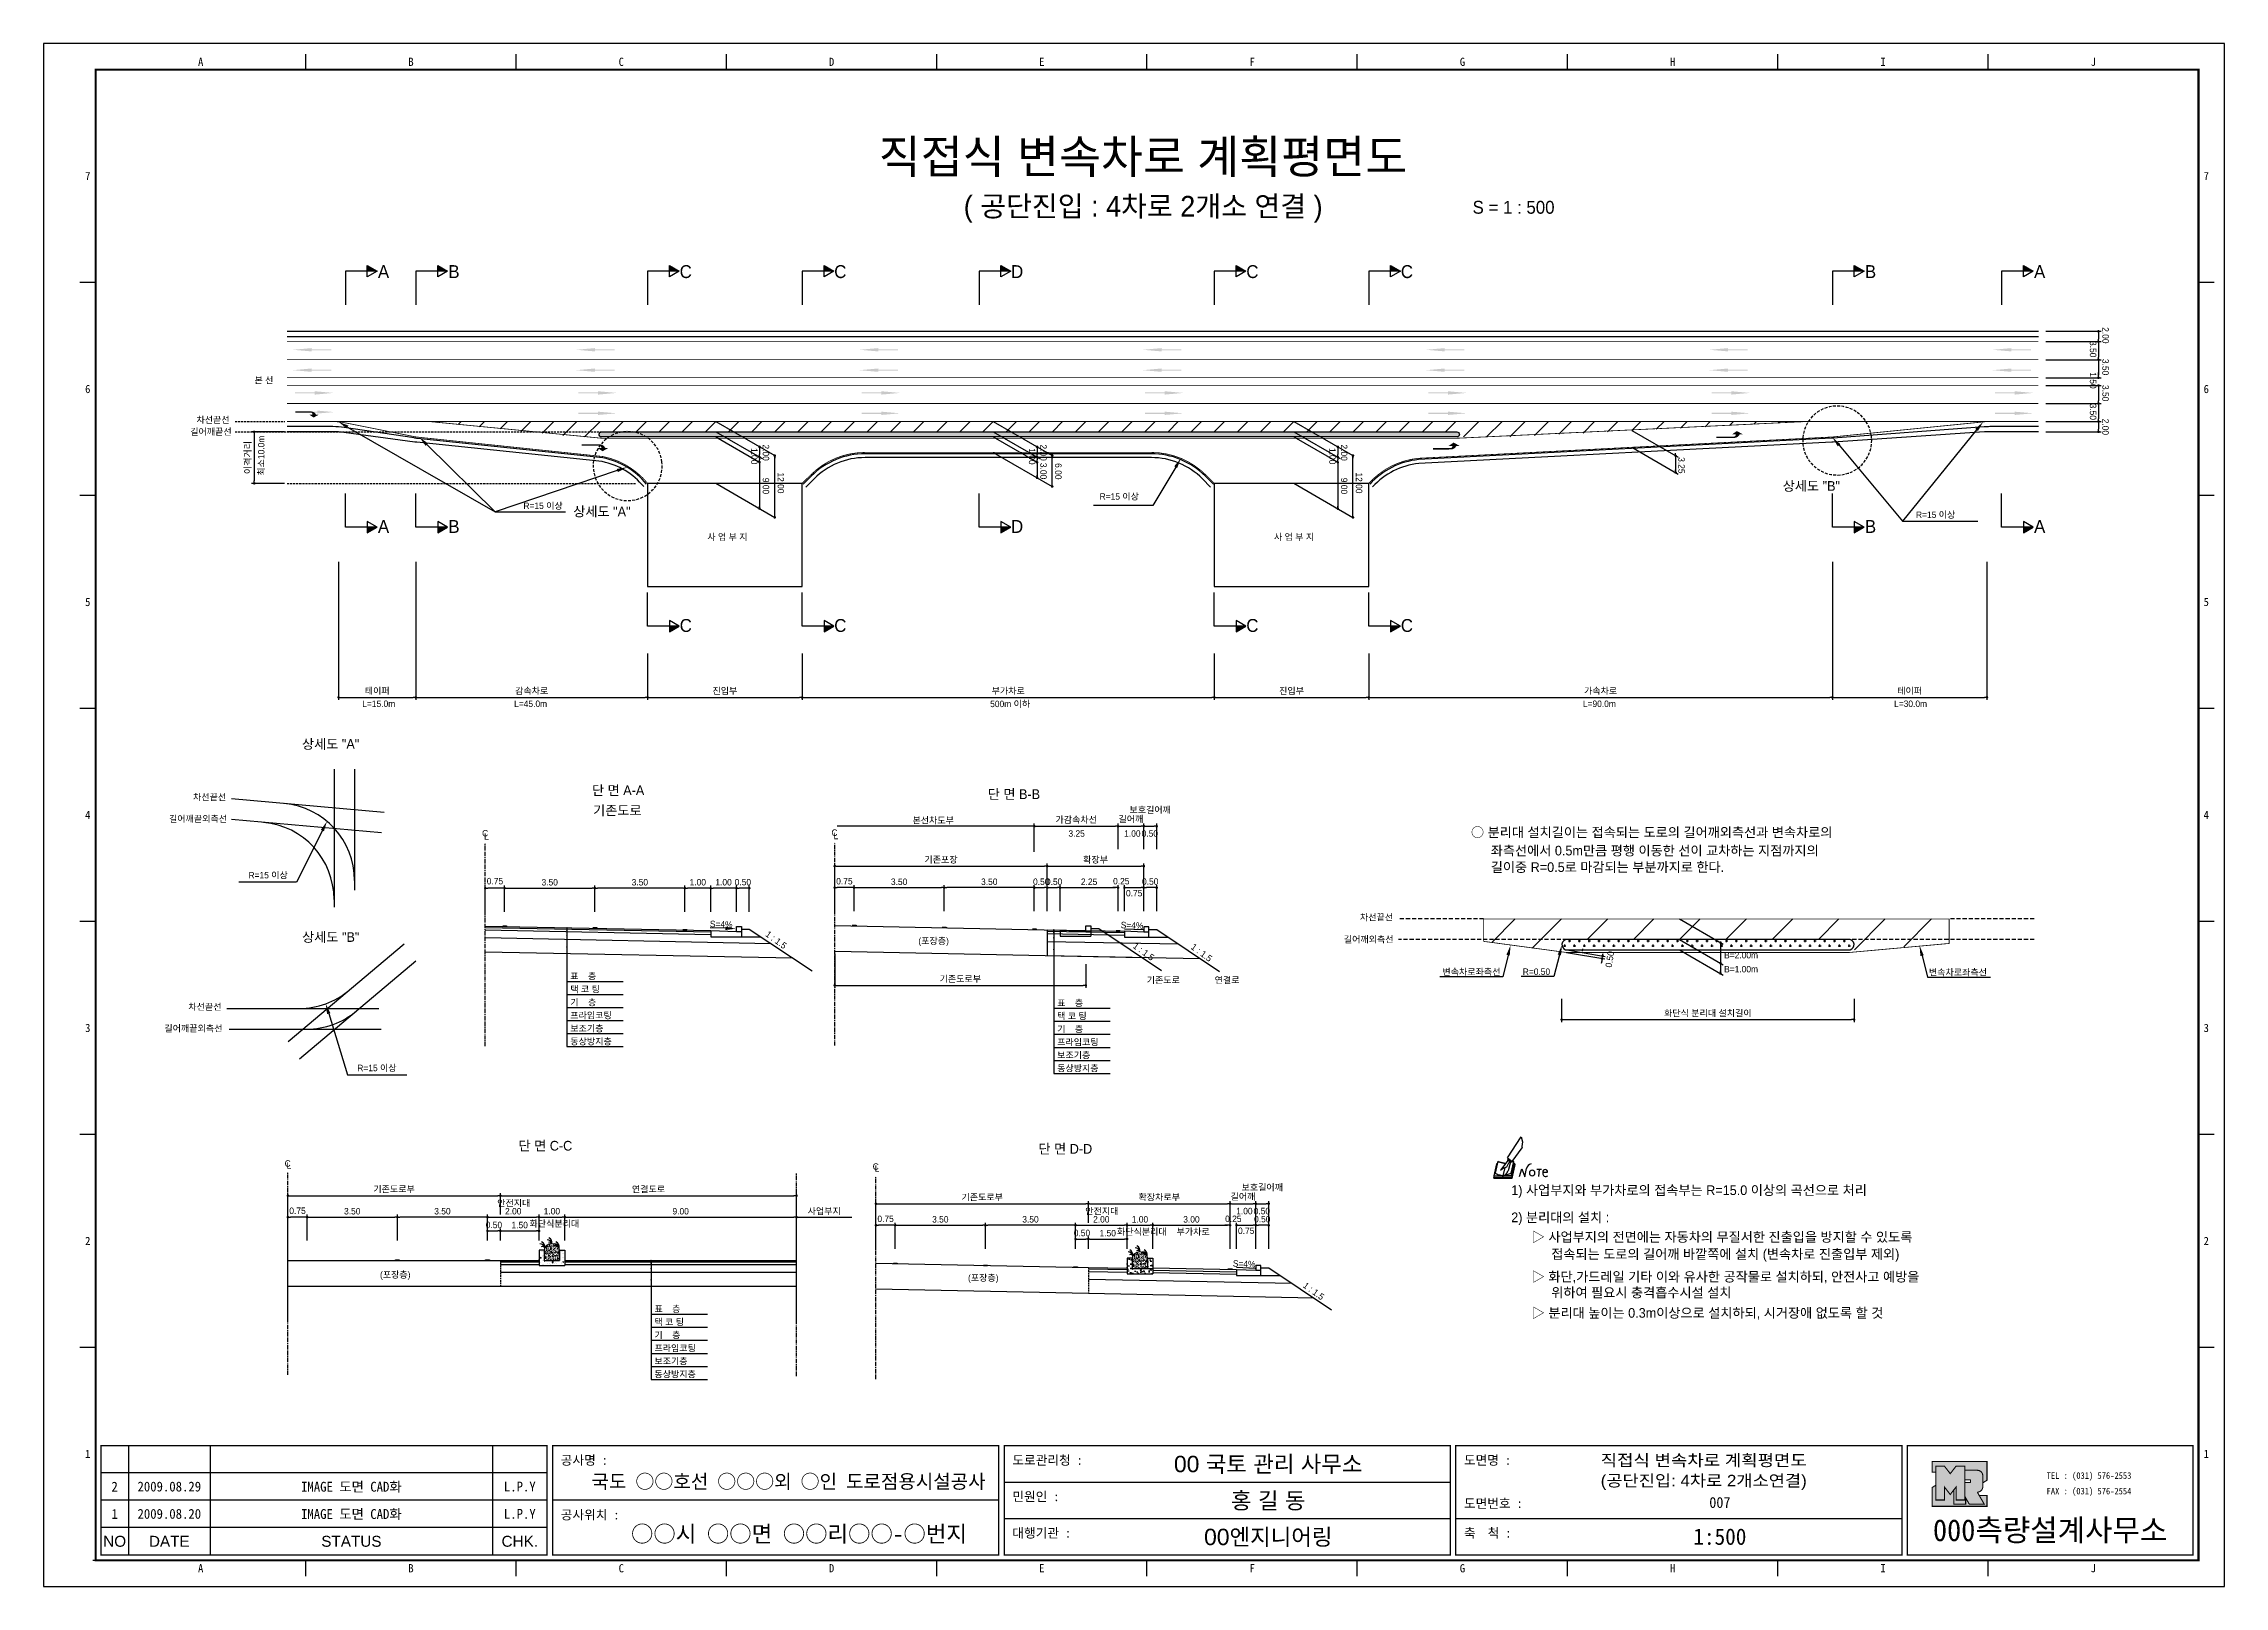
# Model space of a CAD drawing. Header units: millimetres. Extents: x 462 to 886, y 2 to 302.
import ezdxf
from ezdxf.enums import TextEntityAlignment as Align

# ---------------------------------------------------------------- set-up
doc = ezdxf.new("R2010")
doc.units = ezdxf.units.MM
doc.header["$LTSCALE"] = 0.25
doc.linetypes.add('CENTER', pattern=[50.8, 31.75, -6.35, 6.35, -6.35])
doc.linetypes.add('HIDDEN', pattern=[9.525, 6.35, -3.175])
for name, color, linetype in [('CC-GSTR-0004', 4, 'Continuous'), ('CM-LANE-0030', 30, 'Continuous'), ('CZ-DIMT-0002', 7, 'Continuous'), ('CZ-EXST-0002', 22, 'Continuous'), ('CZ-LIN1-0007', 7, 'Continuous'), ('CZ-LIN2-0003', 3, 'Continuous'), ('CZ-LINE-0001', 7, 'Continuous'), ('CZ-TEXT-BOX0', 7, 'Continuous'), ('TITLE', 7, 'Continuous')]:
    doc.layers.add(name, color=color, linetype=linetype)
doc.styles.add('견고딕', font='arial.ttf')
doc.styles.add('돋움', font='')
doc.styles.add('돋음체', font='')
doc.styles.get('돋움').set_extended_font_data('Dotum')
doc.styles.get('돋음체').set_extended_font_data('DotumChe')

msp = doc.modelspace()

# ---------------------------------------------------------------- texts
at = {"layer": 'CZ-DIMT-0002', "style": '돋움'}
for s, height, p in [('A', 2.5, (528.31, 257.49)), ('B', 2.5, (541.98, 257.49)), ('C', 2.5, (586.98, 257.49)), ('C', 2.5, (616.98, 257.49)), ('D', 2.5, (651.31, 257.49)), ('C', 2.5, (696.98, 257.49)), ('C', 2.5, (726.98, 257.49)), ('B', 2.5, (816.98, 257.49)), ('A', 2.5, (849.82, 257.49)), ('본 선', 1.25, (505.08, 236.42)), ('차선끝선', 1.25, (495.21, 228.73)), ('길어깨끝선', 1.25, (494.8, 226.42)), ('상세도 "B"', 1.875, (805.5, 215.89)), ('R=15 이상', 1.25, (559.28, 212.05)), ('상세도 "A"', 1.875, (570.7, 210.93)), ('R=15 이상', 1.25, (671.14, 213.85)), ('A', 2.5, (528.31, 208.03)), ('B', 2.5, (541.98, 208.03)), ('D', 2.5, (651.31, 208.03)), ('B', 2.5, (816.98, 208.03)), ('R=15 이상', 1.25, (829.62, 210.31)), ('A', 2.5, (849.82, 208.03)), ('사 업 부 지', 1.25, (595.07, 205.99)), ('사 업 부 지', 1.25, (705.07, 205.99)), ('C', 2.5, (586.98, 188.82)), ('C', 2.5, (616.98, 188.82)), ('C', 2.5, (696.98, 188.82)), ('C', 2.5, (726.98, 188.82)), ('L=15.0m', 1.25, (527.38, 173.63)), ('L=45.0m', 1.25, (556.86, 173.63)), ('500m 이하', 1.25, (649.96, 173.6)), ('L=90.0m', 1.25, (764.34, 173.63)), ('L=30.0m', 1.25, (824.76, 173.63)), ('차선끝선', 1.25, (494.54, 155.51)), ('길어깨끝외측선', 1.25, (492.3, 151.31)), ('C', 1.25, (548.03, 148.52)), ('L', 1.25, (548.29, 147.86)), ('C', 1.25, (615.86, 148.62)), ('L', 1.25, (616.13, 147.97)), ('R=15 이상', 1.25, (505.91, 140.36)), ('차선끝선', 1.25, (721.08, 132.19)), ('차선끝선', 1.25, (493.63, 114.83)), ('길어깨끝외측선', 1.25, (491.4, 110.63)), ('R=15 이상', 1.25, (527.03, 102.95)), ('C', 1.25, (509.7, 84.42)), ('L', 1.25, (509.96, 84.02)), ('C', 1.25, (623.86, 83.82)), ('L', 1.25, (624.12, 83.43))]:
    msp.add_text(s, height=height, dxfattribs=at).set_placement(p, align=Align.MIDDLE_CENTER)
for s, rotation, p in [('2.00', 270, (861.99, 246.71)), ('3.50', 270, (859.56, 244.02)), ('1.50', 270, (859.56, 237.96)), ('3.50', 270, (861.99, 240.55)), ('3.50', 270, (861.99, 235.49)), ('3.50', 270, (859.56, 231.88)), ('2.00', 270, (861.99, 228.95)), ('최소10.0m', 90, (505.19, 217.89))]:
    msp.add_text(s, height=1.25, rotation=rotation, dxfattribs=at).set_placement(p)
for s, p in [('3.25', (661.27, 147.82)), ('1.00', (672.09, 147.82)), ('0.50', (675.48, 147.82)), ('(포장층)', (632.14, 126.98)), ('길어깨외측선', (714.73, 127.28)), ('B=2.00m', (788.56, 124.22)), ('표    층', (564.57, 120.14)), ('택 코 팅', (564.57, 117.6)), ('기존도로', (676.47, 119.38)), ('연결로', (689.66, 119.38)), ('변속차로좌측선', (733.87, 120.97)), ('R=0.50', (749.47, 121.01)), ('B=1.00m', (788.56, 121.5)), ('변속차로좌측선', (828.32, 120.88)), ('기    층', (564.57, 115.07)), ('표    층', (659.08, 114.93)), ('프라임코팅', (564.57, 112.54)), ('보조기층', (564.57, 110.01)), ('기    층', (659.08, 109.87)), ('택 코 팅', (659.08, 112.4)), ('동상방지층', (564.57, 107.48)), ('프라임코팅', (659.08, 107.34)), ('보조기층', (659.08, 104.81)), ('동상방지층', (659.08, 102.27)), ('안전지대', (550.37, 76.1)), ('화단식분리대', (556.64, 72.12)), ('사업부지', (610.64, 74.53)), ('안전지대', (664.53, 74.53)), ('1.00', (693.84, 74.56)), ('0.50', (697.23, 74.56)), ('화단식분리대', (670.68, 70.55)), ('부가차로', (682.26, 70.55)), ('(포장층)', (527.62, 62.21)), ('(포장층)', (641.78, 61.61)), ('표    층', (580.9, 55.56)), ('기    층', (580.9, 50.49)), ('택 코 팅', (580.9, 53.02)), ('프라임코팅', (580.9, 47.96)), ('보조기층', (580.9, 45.43)), ('동상방지층', (580.9, 42.9))]:
    msp.add_text(s, height=1.25, dxfattribs=at).set_placement(p)
for s, p in [('○ 분리대 설치길이는 접속되는 도로의 길어깨외측선과 변속차로의', (739.41, 148.69)), ('좌측선에서 0.5m만큼 평행 이동한 선이 교차하는 지점까지의', (743.26, 145.13)), ('길이중 R=0.5로 마감되는 부분까지로 한다.', (743.26, 141.93)), ('1) 사업부지와 부가차로의 접속부는 R=15.0 이상의 곡선으로 처리', (747.23, 79.23)), ('2) 분리대의 설치 :', (747.23, 73.96)), ('▷ 사업부지의 전면에는 자동차의 무질서한 진출입을 방지할 수 있도록', (751.21, 70.16)), ('접속되는 도로의 길어깨 바깥쪽에 설치 (변속차로 진출입부 제외)', (755, 66.84)), ('▷ 화단,가드레일 기타 이와 유사한 공작물로 설치하되, 안전사고 예방을', (751.21, 62.44)), ('위하여 필요시 충격흡수시설 설치', (755, 59.37)), ('▷ 분리대 높이는 0.3m이상으로 설치하되, 시거장애 없도록 할 것', (751.21, 55.42))]:
    msp.add_text(s, height=1.875, dxfattribs=at).set_placement(p, align=Align.MIDDLE_LEFT)
for s, rotation, p in [('S=4%', 357.7094, (593.86, 130.84)), ('S=4%', 357.7094, (673.63, 130.62)), ('1 : 1.5', 323.8881, (604.53, 127.8)), ('1 : 1.5', 323.8881, (675.87, 125.53)), ('1 : 1.5', 323.8881, (687.12, 125.33)), ('S=4%', 357.7094, (695.39, 64.95)), ('1 : 1.5', 323.8881, (708.88, 59.66))]:
    msp.add_text(s, height=1.25, rotation=rotation, dxfattribs=at).set_placement(p, align=Align.MIDDLE_CENTER)
at = {"layer": 'CZ-LINE-0001', "style": '돋움'}
for s, rotation, p in [('1.00', 270, (599.66, 223.26)), ('2.00', 270, (601.92, 223.95)), ('1.00', 270, (653.59, 223.22)), ('2.00', 270, (655.8, 223.95)), ('3.00', 270, (655.8, 220.37)), ('6.00', 270, (658.69, 220.32)), ('1.00', 270, (711.91, 223.26)), ('2.00', 270, (714.17, 223.95)), ('3.25', 270, (779.68, 221.48)), ('9.00', 270, (601.92, 217.48)), ('12.00', 270, (604.81, 218.52)), ('9.00', 270, (714.17, 217.48)), ('12.00', 270, (717.06, 218.52)), ('0.50', 80.5236, (766.71, 122.36))]:
    msp.add_text(s, height=1.25, rotation=rotation, dxfattribs=at).set_placement(p)
msp.add_text('본선차도부', height=1.25, dxfattribs=at).set_placement((630.99, 150.38))
at = {"layer": 'CZ-LINE-0001', "insert": (502.01, 221.4), "char_height": 1.25, "attachment_point": 5, "rotation": 90, "style": '돋움'}
msp.add_mtext('\\A1;이격거리', dxfattribs=at)
at = {"layer": 'CZ-LINE-0001', "char_height": 1.25, "attachment_point": 5, "style": '돋움'}
for s, insert in [('\\A1;테이퍼', (527.08, 176.06)), ('\\A1;감속차로', (557.08, 176.06)), ('\\A1;진입부', (594.58, 176.06)), ('\\A1;부가차로', (649.58, 176.06)), ('\\A1;진입부', (704.58, 176.06)), ('\\A1;가속차로', (764.58, 176.06)), ('\\A1;테이퍼', (824.58, 176.06)), ('\\A1;보호길어깨', (677.15, 152.98)), ('\\A1;가감속차선', (662.78, 151.06)), ('\\A1;길어깨', (673.4, 151.18)), ('\\A1;기존포장', (636.53, 143.31)), ('\\A1;확장부', (666.53, 143.31)), ('\\A1;0.75', (549.94, 139.2)), ('\\A1;0.75', (617.78, 139.18)), ('\\A1;3.50', (628.4, 139.08)), ('\\A1;3.50', (645.9, 139.08)), ('\\A1;0.50', (655.99, 139.09)), ('\\A1;0.50', (658.49, 139.09)), ('\\A1;2.25', (665.28, 139.08)), ('\\A1;0.25', (671.53, 139.19)), ('\\A1;0.50', (677.15, 139.11)), ('\\A1;3.50', (560.57, 138.98)), ('\\A1;3.50', (578.07, 138.98)), ('\\A1;1.00', (589.32, 138.98)), ('\\A1;1.00', (594.32, 138.98)), ('\\A1;0.50', (598.07, 139)), ('\\A1;0.75', (674.03, 136.86)), ('\\A1;기존도로부', (640.28, 120.17)), ('\\A1;화단식 분리대 설치길이', (785.4, 113.53)), ('\\A1;보호길어깨', (698.9, 79.72)), ('\\A1;기존도로부', (530.36, 79.37)), ('\\A1;연결도로', (579.74, 79.36)), ('\\A1;기존도로부', (644.53, 77.8)), ('\\A1;확장차로{\\fGulimChe|b0|i0|c129|p32;부}', (678.9, 77.8)), ('\\A1;길어깨', (695.15, 77.92)), ('\\A1;0.75', (511.61, 75.24)), ('\\A1;3.50', (522.24, 75.14)), ('\\A1;3.50', (539.74, 75.14)), ('\\A1;0.50', (549.74, 72.48)), ('\\A1;2.00', (553.49, 75.14)), ('\\A1;1.50', (554.74, 72.46)), ('\\A1;1.00', (560.99, 75.14)), ('\\A1;9.00', (585.99, 75.14)), ('\\A1;0.75', (625.78, 73.67)), ('\\A1;3.50', (636.4, 73.57)), ('\\A1;3.50', (653.9, 73.57)), ('\\A1;2.00', (667.65, 73.57)), ('\\A1;1.00', (675.15, 73.57)), ('\\A1;3.00', (685.15, 73.57)), ('\\A1;0.25', (693.28, 73.67)), ('\\A1;0.75', (695.78, 71.35)), ('\\A1;0.50', (698.9, 73.6)), ('\\A1;0.50', (663.9, 70.92)), ('\\A1;1.50', (668.9, 70.89))]:
    msp.add_mtext(s, dxfattribs=dict(at, insert=insert))
at = {"layer": 'CZ-TEXT-BOX0', "style": '돋움'}
for s, p in [('상세도 "A"', (518.04, 165.82)), ('단 면 A-A', (573.85, 156.84)), ('단 면 B-B', (650.69, 156.08)), ('기존도로', (573.7, 152.94)), ('상세도 "B"', (518.06, 128.36)), ('단 면 C-C', (559.73, 87.86)), ('단 면 D-D', (660.67, 87.26))]:
    msp.add_text(s, height=1.875, dxfattribs=at).set_placement(p, align=Align.MIDDLE_CENTER)
for s, width, p, p2 in [('직접식 변속차로 계획평면도', 1.010039, (764.6, 25.7), (804.6, 25.7)), ('(공단진입: 4차로 2개소연결)', 0.990042, (764.6, 21.75), (804.6, 21.75))]:
    msp.add_text(s, height=2.25, dxfattribs=dict(at, width=width)).set_placement(p, p2, align=Align.FIT)
at = {"layer": 'TITLE', "color": 3, "linetype": 'Continuous', "style": '돋음체'}
for s, p in [('A', (492.81, 298.2)), ('B', (533.64, 298.2)), ('C', (574.46, 298.2)), ('D', (615.29, 298.2)), ('E', (656.11, 298.2)), ('F', (696.93, 298.2)), ('G', (737.76, 298.2)), ('H', (778.58, 298.2)), ('I', (819.41, 298.2)), ('J', (860.23, 298.2)), ('7', (470.89, 276.03)), ('7', (882.16, 276.03)), ('6', (470.89, 234.7)), ('6', (882.16, 234.7)), ('5', (470.89, 193.37)), ('5', (882.16, 193.37)), ('4', (470.89, 152.04)), ('4', (882.16, 152.04)), ('3', (470.89, 110.71)), ('3', (882.16, 110.71)), ('2', (470.89, 69.39)), ('2', (882.16, 69.39)), ('1', (470.89, 28.06)), ('1', (882.16, 28.06)), ('A', (492.81, 5.87)), ('B', (533.64, 5.87)), ('C', (574.46, 5.87)), ('D', (615.29, 5.87)), ('E', (656.11, 5.87)), ('F', (696.93, 5.87)), ('G', (737.76, 5.87)), ('H', (778.58, 5.87)), ('I', (819.41, 5.87)), ('J', (860.23, 5.87))]:
    msp.add_text(s, height=1.59, dxfattribs=at).set_placement(p, align=Align.MIDDLE)
at = {"layer": 'TITLE', "style": '돋움'}
for s, height, p in [('직접식 변속차로 계획평면도', 6.5, (675.74, 279.81)), ('( 공단진입 : 4차로 2개소 연결 )', 4, (675.78, 270.18))]:
    msp.add_text(s, height=height, dxfattribs=at).set_placement(p, align=Align.MIDDLE_CENTER)
msp.add_text('S = 1 : 500', height=2.5, dxfattribs=at).set_placement((739.73, 269.97), align=Align.MIDDLE_LEFT)
at = {"layer": 'TITLE', "style": '돋음체'}
for s, p in [('공사명 : ', (562.72, 25.95)), ('도로관리청 :', (650.39, 25.95)), ('도면명 :', (738.06, 25.95)), ('공사위치 :', (562.72, 15.34)), ('민원인 :', (650.39, 18.88)), ('도면번호 :', (738.06, 17.56)), ('대행기관 :', (650.39, 11.81)), ('축  척 :', (738.06, 11.81))]:
    msp.add_text(s, height=1.804, dxfattribs=at).set_placement(p)
at = {"layer": 'TITLE', "color": 7, "linetype": 'Continuous'}
for s, height, style, p in [('00 국토 관리 사무소', 3.1832, '견고딕', (700.06, 26.13)), ('국도 ○○호선 ○○○외 ○인 도로점용시설공사', 2.7, '돋음체', (606.94, 22.74)), ('홍 길 동', 3.183, '견고딕', (700.06, 19.06)), ('○○시 ○○면 ○○리○○-○번지', 3.1832, '돋음체', (608.96, 12.58)), ('00엔지니어링', 3.183, '견고딕', (700.06, 11.98))]:
    msp.add_text(s, height=height, dxfattribs=dict(at, style=style)).set_placement(p, align=Align.MIDDLE)
at = {"layer": 'TITLE', "color": 1, "linetype": 'Continuous', "style": '돋음체'}
msp.add_text('2', height=1.91, dxfattribs=at).set_placement((476.11, 21.71), align=Align.MIDDLE)
at = {"layer": 'TITLE', "linetype": 'Continuous'}
for s, height, style, p in [('2009.08.29', 1.91, '돋음체', (486.72, 21.71)), ('L.P.Y', 1.91, '돋음체', (554.76, 21.71)), ('1', 1.91, '돋음체', (476.11, 16.41)), ('2009.08.20', 1.91, '돋음체', (486.72, 16.41)), ('L.P.Y', 1.91, '돋음체', (554.76, 16.41)), ('007', 2.122, '돋음체', (787.74, 18.62)), ('1:500', 3.183, '돋음체', (787.74, 11.98)), ('NO', 2.122, '견고딕', (476.11, 11.1)), ('DATE', 2.122, '견고딕', (486.72, 11.1)), ('STATUS', 2.122, '견고딕', (522.07, 11.1)), ('CHK.', 2.122, '견고딕', (554.76, 11.1))]:
    msp.add_text(s, height=height, dxfattribs=dict(at, style=style)).set_placement(p, align=Align.MIDDLE)
at = {"layer": 'TITLE', "style": '돋음체'}
for p in [(522.07, 21.71), (522.07, 16.41)]:
    msp.add_text('IMAGE 도면 CAD화', height=1.9099, dxfattribs=at).set_placement(p, align=Align.MIDDLE)
at = {"layer": 'TITLE', "color": 180, "style": '돋음체'}
for s, p in [('TEL : (031) 576-2553', (851.17, 23.22)), ('FAX : (031) 576-2554', (851.17, 20.2))]:
    msp.add_text(s, height=1.2733, dxfattribs=at).set_placement(p)
msp.add_text('000측량설계사무소', height=4.244, dxfattribs=at).set_placement((851.86, 11.13), align=Align.CENTER)

# ---------------------------------------------------------------- blocks, each defined once
blk = doc.blocks.new('note')
for p, q in [((0.85, 3.5), (3.53, 7.57)), ((1.8, 2.79), (3.74, 5.46)), ((3.53, 7.57), (3.8, 6.64)), ((3.8, 6.64), (3.69, 5.72)), ((3.69, 5.72), (3.74, 5.46)), ((-1.24, 2.36), (-1.77, 0)), ((-1.77, 0), (1.77, 0)), ((-1.77, 0), (-1.77, -0.3)), ((-1.53, 0.52), (-1.55, 0.54)), ((-1.01, 2.9), (-1.53, 0.52)), ((-1.48, 0.48), (-1.53, 0.52)), ((-1.43, 0.44), (-1.48, 0.48)), ((-1.38, 0.41), (-1.43, 0.44)), ((-1.33, 0.4), (-1.38, 0.41)), ((-1.27, 0.37), (-1.33, 0.4)), ((-1.22, 0.35), (-1.27, 0.37)), ((-1.13, 2.36), (-1.24, 2.36)), ((-1.17, 0.33), (-1.22, 0.35)), ((-1.12, 0.32), (-1.17, 0.33)), ((-1.02, 0.25), (-1.12, 0.32)), ((-0.97, 0.22), (-1.02, 0.25)), ((-1, 2.9), (-1.01, 2.9)), ((-0.98, 2.85), (-1, 2.9)), ((-0.95, 2.8), (-0.98, 2.85)), ((-0.93, 0.21), (-0.97, 0.22)), ((-0.9, 2.75), (-0.95, 2.8)), ((-0.88, 0.19), (-0.93, 0.21)), ((-0.85, 2.72), (-0.9, 2.75)), ((-0.8, 0.18), (-0.88, 0.19)), ((-0.79, 2.69), (-0.85, 2.72)), ((-0.75, 0.17), (-0.8, 0.18)), ((-0.74, 2.68), (-0.79, 2.69)), ((-0.7, 0.16), (-0.75, 0.17)), ((-0.69, 2.65), (-0.74, 2.68)), ((-0.64, 0.15), (-0.7, 0.16)), ((-0.64, 2.65), (-0.69, 2.65)), ((-0.59, 2.63), (-0.64, 2.65)), ((-0.58, 0.14), (-0.64, 0.15)), ((-0.54, 2.62), (-0.59, 2.63)), ((-0.53, 0.13), (-0.58, 0.14)), ((-0.48, 2.61), (-0.54, 2.62)), ((-0.48, 0.12), (-0.53, 0.13)), ((-0.43, 2.61), (-0.48, 2.61)), ((-0.43, 0.11), (-0.48, 0.12)), ((0.75, 2.77), (-0.46, 1.16)), ((0.37, 2.24), (-0.46, 1.16)), ((-0.46, 1.16), (-0.08, 1.47)), ((-0.38, 2.59), (-0.43, 2.61)), ((-0.38, 0.08), (-0.43, 0.11)), ((-0.33, 2.59), (-0.38, 2.59)), ((-0.29, 0.06), (-0.38, 0.08)), ((-0.27, 2.58), (-0.33, 2.59)), ((-0.23, 0.05), (-0.29, 0.06)), ((-0.22, 2.57), (-0.27, 2.58)), ((-0.16, 0.04), (-0.23, 0.05)), ((-0.17, 2.56), (-0.22, 2.57)), ((-0.12, 2.55), (-0.17, 2.56)), ((-0.11, 0.03), (-0.16, 0.04)), ((-0.07, 2.53), (-0.12, 2.55)), ((-0.04, 0.02), (-0.11, 0.03)), ((-0.08, 1.47), (0.72, 1.75)), ((-0.01, 2.51), (-0.07, 2.53)), ((-0.05, -0.3), (-0.05, 0)), ((0, 0), (-0.04, 0.02)), ((0.04, 2.5), (-0.01, 2.51)), ((0.37, 1.63), (0, 0)), ((0, 0), (1.6, 0.53)), ((0, 0), (1.65, 0.18)), ((0, 0.01), (0.06, 0.04)), ((0, -0.3), (0, 0)), ((0.09, 2.48), (0.04, 2.5)), ((0.05, -0.3), (0.05, 0)), ((0.06, 0.04), (0.11, 0.07)), ((0.14, 2.48), (0.09, 2.48)), ((0.11, 0.07), (0.16, 0.09)), ((0.2, 2.47), (0.14, 2.48)), ((0.16, 0.09), (0.21, 0.12)), ((0.26, 2.43), (0.18, 2.46)), ((0.21, 0.12), (0.27, 0.14)), ((0.34, 2.4), (0.26, 2.43)), ((0.27, 0.14), (0.36, 0.19)), ((0.45, 2.37), (0.34, 2.4)), ((0.36, 0.19), (0.41, 0.22)), ((0.41, 0.22), (0.46, 0.27)), ((0.46, 0.27), (0.51, 0.3)), ((0.51, 0.3), (0.56, 0.34)), ((0.56, 0.34), (0.6, 0.4)), ((0.6, 0.4), (0.64, 0.45)), ((0.64, 0.45), (0.67, 0.51)), ((0.67, 0.51), (0.74, 0.58)), ((0.72, 1.75), (1.16, 2.53)), ((0.74, 0.58), (0.79, 0.63)), ((1, 3.1), (0.75, 2.77)), ((0.79, 0.63), (0.83, 0.68)), ((0.83, 0.68), (0.86, 0.73)), ((0.85, 3.5), (1.8, 2.79)), ((1, 3.4), (0.85, 3.21)), ((0.85, 3.21), (1.52, 2.71)), ((0.86, 0.73), (0.89, 0.79)), ((0.89, 0.84), (0.92, 0.89)), ((0.89, 0.79), (0.89, 0.84)), ((0.92, 0.89), (0.96, 0.95)), ((0.96, 0.95), (1.01, 0.97)), ((1.47, 2.74), (1.01, 0.97)), ((1.16, 2.53), (1.37, 2.82)), ((2.13, 2.84), (1.44, 2.63)), ((1.52, 2.71), (1.66, 2.9)), ((1.6, 0.53), (2.13, 2.84)), ((1.65, 0.18), (2.19, 2.48)), ((1.77, 0), (2.3, 2.36)), ((1.77, -0.3), (2.3, 2.07)), ((1.77, -0.38), (2.3, 1.99)), ((1.77, -0.44), (2.3, 1.93)), ((1.77, 0), (1.77, -0.3)), ((2.19, 2.48), (2.04, 2.47)), ((2.3, 2.36), (2.16, 2.36)), ((2.3, 2.36), (2.3, 2.07)), ((3.21, -0.08), (3.68, 1.4)), ((3.68, 1.4), (4.26, -0.14)), ((4.26, -0.14), (4.56, 1.44)), ((6.55, 1.34), (7.46, 1.34)), ((7.01, 1.34), (6.87, -0.11)), ((7.71, 0.77), (7.71, 0.55)), ((7.71, 0.77), (8.67, 0.77)), ((-1.77, -0.3), (1.77, -0.3)), ((-1.77, -0.43), (-1.77, -0.3)), ((-1.77, -0.37), (1.77, -0.37)), ((-1.77, -0.43), (1.77, -0.43))]:
    blk.add_line(p, q)
for centre, major_axis, start_param, end_param in [((0.4, 2.31), (0.0702, 0.0702), 3.283946, 6.425539), ((5.68, 1.23), (-0.806, 0.806), -0.591174, 0.597824), ((5.66, 0.58), (-0.378, 0.378), 3.926991, 10.210176), ((8.3, 0.49), (0.422, 0.422), 2.265602, 4.634911), ((8.19, 0.77), (-0.342, 0.342), 3.926991, 7.068583)]:
    blk.add_ellipse(centre, major_axis=major_axis, ratio=1, start_param=start_param, end_param=end_param)
blk = doc.blocks.new('_Dot')
at = {"color": 0, "linetype": 'ByBlock', "lineweight": -2}
blk.add_line((-0.5, 0), (-1, 0), dxfattribs=at)
at = {"color": 0, "linetype": 'ByBlock', "const_width": 0.5}
blk.add_lwpolyline([(-0.25, 0, 1), (0.25, 0, 1)], format="xyb", close=True, dxfattribs=at)

# ---------------------------------------------------------------- hatches: boundary and pattern name
at = {"layer": 'CM-LANE-0030'}
h = msp.add_hatch(dxfattribs=at)
h.set_pattern_fill('ANSI31', color=30, style=0)
h.set_pattern_definition([(45, (-1511.3667, 459.101), (-2.245064, 2.245064), [])])
h.paths.add_polyline_path([(537.14, 228.4), (565.83, 225.4), (570.63, 225.4), (570.61, 225.4, -0.949204), (570.66, 226.4), (736.67, 226.4, -0.974596), (736.69, 225.4), (736.68, 225.4), (746.4, 225.4), (804.65, 228.4)])
at = {"layer": 'CZ-EXST-0002'}
h = msp.add_hatch(dxfattribs=at)
h.set_pattern_fill('AR-SAND', color=256, scale=0.01, style=0)
h.set_pattern_definition([(37.5, (-549.63025, 3548.43727), (-0.016000313, 0.489413237), [0, -0.38608, 0, -0.4318, 0, -0.41275]), (7.5, (-549.63025, 3548.4373), (0.44952328, 0.7168251), [0, -0.20828, 0, -0.34798, 0, -0.13335]), (327.5, (-549.94267, 3548.43727), (0.79099237, 0.001437185), [0, -0.127, 0, -0.4572, 0, -0.5969]), (317.5, (-549.9427, 3548.4373), (0.76355645, 0.22292932), [0, -0.0635, 0, -0.29972, 0, -0.3429])])
edge = h.paths.add_edge_path()
edge.add_line((562.49, 65.59), (562.49, 67.59))
edge.add_ellipse((560.99, 67.59), major_axis=(-1.5, 0), ratio=0.829212, start_angle=180, end_angle=360)
edge.add_line((559.49, 67.59), (559.49, 65.59))
edge.add_line((559.49, 65.59), (562.49, 65.59))
h = msp.add_hatch(dxfattribs=at)
h.set_pattern_fill('AR-CONC', color=256, scale=0.01, style=0)
h.set_pattern_definition([(50, (-435.4653, 3546.8689), (1.8218467, -0.15939086), [0.1905, -2.0955]), (355, (-435.4653, 3546.8689), (-0.3524283, 1.9105664), [0.1524, -1.6764]), (100.451, (-435.3135, 3546.8556), (1.469425, 1.7511669), [0.1619, -1.7809]), (46.1842, (-435.4653, 3547.3769), (2.7107904, -0.4204233), [0.28575, -3.14325]), (96.6356, (-435.2394, 3547.3418), (2.3740423, 2.4742556), [0.24285, -2.67135]), (351.184, (-435.4653, 3547.377), (2.374046, 2.4742512), [0.2286, -2.5146]), (21, (-435.2113, 3547.2499), (1.5161488, -1.0226552), [0.1905, -2.0955]), (326, (-435.2113, 3547.2499), (0.6180203, 1.8418797), [0.1524, -1.6764]), (71.4514, (-435.085, 3547.1647), (2.1341649, 0.8192286), [0.1619, -1.7809]), (37.5, (-435.4653, 3546.8689), (0.03088603, 0.84555039), [0, -1.65608, 0, -1.7018, 0, -1.68275]), (7.5, (-435.4653, 3546.8689), (0.66819663, 1.00180575), [0, -0.97028, 0, -1.61798, 0, -0.64135]), (327.5, (-436.0317, 3546.8689), (1.35590595, -0.05728744), [0, -0.635, 0, -1.9812, 0, -2.6289]), (317.5, (-436.2857, 3546.8689), (1.4812918, 0.2542649), [0, -0.8255, 0, -1.31572, 0, -1.8669])])
h.paths.add_polyline_path([(677.65, 63.02), (677.65, 66.02), (676.65, 66.02), (676.65, 64.02), (673.65, 64.02), (673.65, 66.02), (672.65, 66.02), (672.65, 63.02)])
h = msp.add_hatch(dxfattribs=at)
h.set_pattern_fill('AR-SAND', color=256, scale=0.01, style=0)
h.set_pattern_definition([(37.5, (-435.46527, 3546.86887), (-0.016000313, 0.489413237), [0, -0.38608, 0, -0.4318, 0, -0.41275]), (7.5, (-435.4653, 3546.8689), (0.44952328, 0.7168251), [0, -0.20828, 0, -0.34798, 0, -0.13335]), (327.5, (-435.7777, 3546.86887), (0.79099237, 0.001437185), [0, -0.127, 0, -0.4572, 0, -0.5969]), (317.5, (-435.7777, 3546.8689), (0.76355645, 0.22292932), [0, -0.0635, 0, -0.29972, 0, -0.3429])])
edge = h.paths.add_edge_path()
edge.add_ellipse((675.15, 66.02), major_axis=(-1.5, 0), ratio=0.829212, start_angle=180, end_angle=360)
edge.add_line((673.65, 66.02), (673.65, 64.02))
edge.add_line((673.65, 64.02), (676.65, 64.02))
edge.add_line((676.65, 64.02), (676.65, 66.02))
at = {"layer": 'CZ-LIN1-0007'}
for points in [[(514.34, 242.64), (514.34, 242.43), (518.16, 242.43), (518.16, 242.22), (514.34, 242.22), (514.34, 242), (510.69, 242.32)], [(569.34, 242.64), (569.34, 242.43), (573.16, 242.43), (573.16, 242.22), (569.34, 242.22), (569.34, 242), (565.69, 242.32)], [(624.34, 242.64), (624.34, 242.43), (628.16, 242.43), (628.16, 242.22), (624.34, 242.22), (624.34, 242), (620.69, 242.32)], [(679.34, 242.64), (679.34, 242.43), (683.16, 242.43), (683.16, 242.22), (679.34, 242.22), (679.34, 242), (675.69, 242.32)], [(734.34, 242.64), (734.34, 242.43), (738.16, 242.43), (738.16, 242.22), (734.34, 242.22), (734.34, 242), (730.69, 242.32)], [(789.34, 242.64), (789.34, 242.43), (793.16, 242.43), (793.16, 242.22), (789.34, 242.22), (789.34, 242), (785.69, 242.32)], [(844.34, 242.64), (844.34, 242.43), (848.16, 242.43), (848.16, 242.22), (844.34, 242.22), (844.34, 242), (840.69, 242.32)], [(514.34, 238.69), (514.34, 238.47), (518.16, 238.47), (518.16, 238.26), (514.34, 238.26), (514.34, 238.04), (510.69, 238.36)], [(569.34, 238.69), (569.34, 238.47), (573.16, 238.47), (573.16, 238.26), (569.34, 238.26), (569.34, 238.04), (565.69, 238.36)], [(624.34, 238.69), (624.34, 238.47), (628.16, 238.47), (628.16, 238.26), (624.34, 238.26), (624.34, 238.04), (620.69, 238.36)], [(679.34, 238.69), (679.34, 238.47), (683.16, 238.47), (683.16, 238.26), (679.34, 238.26), (679.34, 238.04), (675.69, 238.36)], [(734.34, 238.69), (734.34, 238.47), (738.16, 238.47), (738.16, 238.26), (734.34, 238.26), (734.34, 238.04), (730.69, 238.36)], [(789.34, 238.69), (789.34, 238.47), (793.16, 238.47), (793.16, 238.26), (789.34, 238.26), (789.34, 238.04), (785.69, 238.36)], [(844.34, 238.69), (844.34, 238.47), (848.16, 238.47), (848.16, 238.26), (844.34, 238.26), (844.34, 238.04), (840.69, 238.36)], [(514.94, 234.27), (514.94, 234.05), (511.12, 234.05), (511.12, 233.84), (514.94, 233.84), (514.94, 233.62), (518.6, 233.95)], [(569.94, 234.27), (569.94, 234.05), (566.12, 234.05), (566.12, 233.84), (569.94, 233.84), (569.94, 233.62), (573.6, 233.95)], [(624.94, 234.27), (624.94, 234.05), (621.12, 234.05), (621.12, 233.84), (624.94, 233.84), (624.94, 233.62), (628.6, 233.95)], [(679.94, 234.27), (679.94, 234.05), (676.12, 234.05), (676.12, 233.84), (679.94, 233.84), (679.94, 233.62), (683.6, 233.95)], [(734.94, 234.27), (734.94, 234.05), (731.12, 234.05), (731.12, 233.84), (734.94, 233.84), (734.94, 233.62), (738.6, 233.95)], [(789.94, 234.27), (789.94, 234.05), (786.12, 234.05), (786.12, 233.84), (789.94, 233.84), (789.94, 233.62), (793.6, 233.95)], [(844.94, 234.27), (844.94, 234.05), (841.12, 234.05), (841.12, 233.84), (844.94, 233.84), (844.94, 233.62), (848.6, 233.95)], [(514.3, 230.35, -0.267976), (515.21, 229.74), (515.76, 229.74), (514.73, 229.17), (513.9, 229.74), (514.51, 229.74, 0.504994), (514.24, 230.11), (511.19, 230.13), (511.19, 230.37)], [(515.43, 230.52), (515.43, 230.33), (512.01, 230.33), (512.01, 230.14), (515.43, 230.14), (515.43, 229.94), (518.7, 230.23)], [(569.94, 230.31), (569.94, 230.09), (566.12, 230.1), (566.12, 229.88), (569.94, 229.88), (569.94, 229.67), (573.6, 229.99)], [(624.94, 230.31), (624.94, 230.09), (621.12, 230.1), (621.12, 229.88), (624.94, 229.88), (624.94, 229.67), (628.6, 229.99)], [(679.94, 230.31), (679.94, 230.09), (676.12, 230.1), (676.12, 229.88), (679.94, 229.88), (679.94, 229.67), (683.6, 229.99)], [(734.94, 230.31), (734.94, 230.09), (731.12, 230.1), (731.12, 229.88), (734.94, 229.88), (734.94, 229.67), (738.6, 229.99)], [(789.94, 230.31), (789.94, 230.09), (786.12, 230.1), (786.12, 229.88), (789.94, 229.88), (789.94, 229.67), (793.6, 229.99)], [(844.94, 230.31), (844.94, 230.09), (841.12, 230.1), (841.12, 229.88), (844.94, 229.88), (844.94, 229.67), (848.6, 229.99)], [(790.56, 225.21, 0.267976), (791.59, 225.9), (792.22, 225.9), (791.04, 226.55), (790.1, 225.9), (790.79, 225.9, -0.504994), (790.48, 225.48), (787.02, 225.46), (787.02, 225.19)], [(570.33, 223.97, -0.267976), (571.36, 223.28), (571.99, 223.28), (570.82, 222.63), (569.87, 223.27), (570.56, 223.28, 0.504994), (570.26, 223.7), (566.79, 223.72), (566.79, 223.99)], [(735.56, 222.97, 0.267976), (736.59, 223.66), (737.22, 223.66), (736.04, 224.32), (735.1, 223.67), (735.79, 223.66, -0.504994), (735.48, 223.25), (732.02, 223.23), (732.02, 222.95)], [(620.03, 130.51), (620.03, 130.64), (619.28, 130.65), (619.28, 130.53)], [(637.53, 130.16), (637.53, 130.29), (636.78, 130.3), (636.78, 130.18)], [(655.03, 129.81), (655.03, 129.94), (654.28, 129.95), (654.28, 129.83)], [(531.36, 65.59), (531.36, 65.72), (530.61, 65.72), (530.61, 65.59)], [(548.86, 65.59), (548.86, 65.72), (548.11, 65.72), (548.11, 65.59)], [(628.03, 64.92), (628.03, 65.04), (627.28, 65.06), (627.28, 64.93)], [(645.53, 64.57), (645.53, 64.69), (644.78, 64.71), (644.78, 64.58)], [(663.03, 64.22), (663.03, 64.34), (662.28, 64.36), (662.28, 64.23)]]:
    msp.add_hatch(color=256, dxfattribs=at).paths.add_polyline_path(points)
at = {"layer": 'CZ-LIN2-0003'}
h = msp.add_hatch(dxfattribs=at)
h.set_pattern_fill('CROSS', color=256, scale=0.075, style=0)
h.set_pattern_definition([(0, (-1511.3667, 459.10087), (0.47625, 0.47625), [0.238125, -0.714375]), (90, (-1511.24766, 458.9818), (-0.47625, 0.47625), [0.238125, -0.714375])])
h.paths.add_polyline_path([(736.67, 226.4), (570.66, 226.4, 1), (570.66, 225.4), (736.67, 225.4, 1)])
for points in [[(552.19, 130.41), (552.19, 130.53), (551.44, 130.55), (551.44, 130.42)], [(569.69, 130.06), (569.69, 130.18), (568.94, 130.2), (568.94, 130.07)], [(587.19, 129.71), (587.19, 129.83), (586.44, 129.85), (586.44, 129.72)], [(671.28, 129.49), (671.28, 129.61), (670.53, 129.63), (670.53, 129.5)], [(693.03, 63.82), (693.03, 63.94), (692.28, 63.96), (692.28, 63.83)]]:
    msp.add_hatch(color=256, dxfattribs=at).paths.add_polyline_path(points)
h = msp.add_hatch(dxfattribs=at)
h.set_pattern_fill('CROSS', color=256, scale=0.15, style=0)
h.set_pattern_definition([(0, (-1585.7738, 581.9617), (0.9525, 0.9525), [0.47625, -1.42875]), (90, (-1585.5356, 581.7236), (-0.9525, 0.9525), [0.47625, -1.42875])])
h.paths.add_polyline_path([(758.07, 127.86, 0.868933), (757.79, 125.9, -0.000934), (757.93, 125.86), (812.93, 125.86, -0.000934), (813.06, 125.9, 0.868933), (812.79, 127.86)])
at = {"layer": 'CZ-LINE-0001'}
for points in [[(525.15, 258.67), (525.15, 257.57), (527.05, 257.57)], [(538.82, 258.67), (538.82, 257.57), (540.73, 257.57)], [(583.82, 258.67), (583.82, 257.57), (585.73, 257.57)], [(613.82, 258.67), (613.82, 257.57), (615.73, 257.57)], [(648.16, 258.67), (648.16, 257.57), (650.06, 257.57)], [(693.82, 258.67), (693.82, 257.57), (695.73, 257.57)], [(723.82, 258.67), (723.82, 257.57), (725.73, 257.57)], [(813.82, 258.67), (813.82, 257.57), (815.73, 257.57)], [(846.66, 258.67), (846.66, 257.57), (848.56, 257.57)], [(527.05, 207.9), (525.15, 207.9), (525.15, 206.8)], [(540.73, 207.9), (538.82, 207.9), (538.82, 206.8)], [(650.06, 207.9), (648.16, 207.9), (648.16, 206.8)], [(815.73, 207.9), (813.82, 207.9), (813.82, 206.8)], [(848.56, 207.9), (846.66, 207.9), (846.66, 206.8)], [(585.73, 188.69), (583.82, 188.69), (583.82, 187.59)], [(615.73, 188.69), (613.82, 188.69), (613.82, 187.59)], [(695.73, 188.69), (693.82, 188.69), (693.82, 187.59)], [(725.73, 188.69), (723.82, 188.69), (723.82, 187.59)]]:
    msp.add_hatch(color=256, dxfattribs=at).paths.add_polyline_path(points)
at = {"layer": 'TITLE', "ltscale": 150}
h = msp.add_hatch(color=8, dxfattribs=at)
edge = h.paths.add_edge_path()
edge.add_line((839.6, 26.58), (828.93, 26.58))
edge.add_line((828.93, 26.58), (828.93, 24.5))
edge.add_line((828.93, 24.5), (829.64, 24.5))
edge.add_line((829.64, 24.5), (829.64, 25.68))
edge.add_line((829.64, 25.68), (831.33, 25.68))
edge.add_line((831.33, 25.68), (832.46, 24.22))
edge.add_line((832.46, 24.22), (833.59, 25.68))
edge.add_line((833.59, 25.68), (835.28, 25.68))
edge.add_line((835.28, 25.68), (835.28, 24.88))
edge.add_line((835.28, 24.88), (837.72, 24.88))
edge.add_arc((837.72, 23.81), 1.07, 0, 90, ccw=False)
edge.add_line((838.78, 23.81), (838.78, 22.44))
edge.add_line((838.78, 22.44), (839.6, 22.95))
edge.add_line((839.6, 22.95), (839.6, 26.58))
h.paths.add_polyline_path([(833.14, 21.06), (832.46, 20.18), (831.33, 21.63), (831.33, 19.12), (829.64, 19.12), (829.64, 21.97), (828.93, 21.53), (828.93, 17.89), (839.6, 17.89), (839.6, 19.97), (838.1, 19.97), (839.05, 18.32), (836.15, 18.32), (835.45, 19.53), (835.45, 18.32), (833.14, 18.32)])
msp.add_hatch(color=5, dxfattribs=at).paths.add_polyline_path([(835.28, 25.68), (833.59, 25.68), (832.46, 24.22), (831.33, 25.68), (829.64, 25.68), (829.64, 19.12), (831.33, 19.12), (831.33, 21.63), (832.46, 20.18), (833.59, 21.63), (833.59, 19.12), (835.28, 19.12)])
h = msp.add_hatch(color=161, dxfattribs=at)
edge = h.paths.add_edge_path()
edge.add_arc((837.72, 23.81), 1.07, 360, 450)
edge.add_line((837.72, 24.88), (835.28, 24.88))
edge.add_line((835.28, 24.88), (835.28, 23.03))
edge.add_line((835.28, 23.03), (836.27, 23.03))
edge.add_arc((836.27, 22.91), 0.113, 0, 90, ccw=False)
edge.add_line((836.39, 22.91), (836.39, 22.6))
edge.add_arc((836.27, 22.6), 0.113, 270, 360, ccw=False)
edge.add_line((836.27, 22.49), (835.28, 22.49))
edge.add_line((835.28, 22.49), (835.28, 19.12))
edge.add_line((835.28, 19.12), (833.59, 19.12))
edge.add_line((833.59, 19.12), (833.59, 21.63))
edge.add_line((833.59, 21.63), (833.14, 21.06))
edge.add_line((833.14, 21.06), (833.14, 18.32))
edge.add_line((833.14, 18.32), (835.45, 18.32))
edge.add_line((835.45, 18.32), (835.45, 19.53))
edge.add_line((835.45, 19.53), (836.15, 18.32))
edge.add_line((836.15, 18.32), (839.05, 18.32))
edge.add_line((839.05, 18.32), (837.72, 20.64))
edge.add_arc((837.72, 21.71), 1.07, 270, 360)
edge.add_line((838.78, 21.71), (838.78, 23.81))

# ---------------------------------------------------------------- linework, layer by layer
at = {"color": 0, "linetype": 'ByBlock', "lineweight": -2}
for p, q in [((861.23, 245.65), (861.23, 245.4)), ((861.23, 244.15), (861.23, 244.4)), ((861.23, 243.65), (861.23, 243.4)), ((861.23, 240.65), (861.23, 240.9)), ((861.23, 240.15), (861.23, 239.9)), ((861.23, 237.15), (861.23, 237.4)), ((861.23, 237.15), (861.23, 237.4)), ((861.23, 235.15), (861.23, 234.9)), ((861.23, 235.15), (861.23, 234.9)), ((861.23, 232.15), (861.23, 232.4)), ((861.23, 231.65), (861.23, 231.4)), ((861.23, 228.65), (861.23, 228.9)), ((861.23, 228.15), (861.23, 227.9)), ((861.23, 226.65), (861.23, 226.9)), ((601.29, 223.24), (601.29, 222.99)), ((601.29, 221.74), (601.29, 221.99)), ((601.29, 221.24), (601.29, 220.99)), ((601.29, 220.74), (601.29, 220.99)), ((604.25, 221.53), (604.25, 221.28)), ((655.18, 223.24), (655.18, 222.99)), ((655.18, 221.74), (655.18, 221.99)), ((655.18, 221.24), (655.18, 220.99)), ((655.18, 220.74), (655.18, 220.99)), ((658.13, 221.53), (658.13, 221.28)), ((713.55, 223.24), (713.55, 222.99)), ((713.55, 221.74), (713.55, 221.99)), ((713.55, 221.24), (713.55, 220.99)), ((713.55, 220.74), (713.55, 220.99)), ((716.51, 221.53), (716.51, 221.28)), ((779.15, 221.99), (779.15, 222.24)), ((779.15, 221.49), (779.15, 221.24)), ((655.18, 217.74), (655.18, 217.99)), ((658.13, 216.03), (658.13, 216.28)), ((779.15, 218.74), (779.15, 218.99)), ((601.29, 211.75), (601.29, 212)), ((713.55, 211.75), (713.55, 212)), ((604.25, 210.05), (604.25, 210.3)), ((716.51, 210.05), (716.51, 210.3)), ((654.4, 149.86), (654.15, 149.86)), ((787.86, 127.02), (787.86, 126.77)), ((764.84, 123.95), (764.8, 123.7)), ((765.01, 124.94), (765.05, 125.18)), ((787.86, 123.02), (787.86, 122.77)), ((787.86, 121.52), (787.86, 121.77)), ((608.74, 74), (608.99, 74))]:
    msp.add_line(p, q, dxfattribs=at)
at = {"color": 0, "linetype": 'ByBlock', "const_width": 0.25}
for points in [[(861.23, 245.77, 1), (861.23, 246.02, 1)], [(861.23, 244.02, 1), (861.23, 243.77, 1)], [(861.23, 243.77, 1), (861.23, 244.02, 1)], [(861.23, 240.52, 1), (861.23, 240.27, 1)], [(861.23, 240.27, 1), (861.23, 240.52, 1)], [(861.23, 237.02, 1), (861.23, 236.77, 1)], [(861.23, 237.02, 1), (861.23, 236.77, 1)], [(861.23, 235.27, 1), (861.23, 235.52, 1)], [(861.23, 235.27, 1), (861.23, 235.52, 1)], [(861.23, 232.02, 1), (861.23, 231.77, 1)], [(861.23, 231.77, 1), (861.23, 232.02, 1)], [(861.23, 228.27, 1), (861.23, 228.52, 1)], [(861.23, 228.52, 1), (861.23, 228.27, 1)], [(861.23, 226.52, 1), (861.23, 226.27, 1)], [(601.29, 223.37, 1), (601.29, 223.62, 1)], [(601.29, 221.62, 1), (601.29, 221.37, 1)], [(601.29, 221.37, 1), (601.29, 221.62, 1)], [(601.29, 220.62, 1), (601.29, 220.37, 1)], [(604.25, 221.66, 1), (604.25, 221.91, 1)], [(655.18, 223.37, 1), (655.18, 223.62, 1)], [(655.18, 221.62, 1), (655.18, 221.37, 1)], [(655.18, 221.37, 1), (655.18, 221.62, 1)], [(655.18, 220.62, 1), (655.18, 220.37, 1)], [(658.13, 221.66, 1), (658.13, 221.91, 1)], [(713.55, 223.37, 1), (713.55, 223.62, 1)], [(713.55, 221.37, 1), (713.55, 221.62, 1)], [(713.55, 221.62, 1), (713.55, 221.37, 1)], [(713.55, 220.62, 1), (713.55, 220.37, 1)], [(716.51, 221.66, 1), (716.51, 221.91, 1)], [(779.15, 221.87, 1), (779.15, 221.62, 1)], [(779.15, 221.62, 1), (779.15, 221.87, 1)], [(655.18, 217.62, 1), (655.18, 217.37, 1)], [(658.13, 215.91, 1), (658.13, 215.66, 1)], [(779.15, 218.62, 1), (779.15, 218.37, 1)], [(601.29, 211.63, 1), (601.29, 211.38, 1)], [(713.55, 211.63, 1), (713.55, 211.38, 1)], [(604.25, 209.92, 1), (604.25, 209.67, 1)], [(716.51, 209.92, 1), (716.51, 209.67, 1)], [(654.53, 149.86, 1), (654.78, 149.86, 1)], [(787.86, 127.15, 1), (787.86, 127.4, 1)], [(764.87, 124.07, 1), (764.91, 124.32, 1)], [(764.99, 124.81, 1), (764.95, 124.57, 1)], [(787.86, 123.15, 1), (787.86, 123.4, 1)], [(787.86, 121.4, 1), (787.86, 121.15, 1)], [(608.61, 74, 1), (608.36, 74, 1)]]:
    msp.add_lwpolyline(points, format="xyb", close=True, dxfattribs=at)
at = {"layer": 'CC-GSTR-0004'}
for p, q in [((591.82, 129.61), (591.82, 128.41)), ((591.82, 129.61), (596.82, 129.41)), ((591.82, 128.41), (597.82, 128.41)), ((596.82, 129.41), (596.82, 130.41)), ((596.82, 130.41), (597.82, 130.41)), ((596.82, 129.41), (597.82, 129.41)), ((597.82, 130.41), (597.82, 128.41))]:
    msp.add_line(p, q, dxfattribs=at)
for points in [[(509.58, 245.9), (849.58, 245.9)], [(509.58, 244.9), (849.58, 244.9)], [(676.9, 129.32), (675.9, 129.32), (672.15, 129.47), (672.15, 128.32), (676.9, 128.32), (676.9, 130.32), (675.9, 130.32), (675.9, 129.32)], [(698.65, 63.65), (697.65, 63.65), (693.9, 63.8), (693.9, 62.65), (698.65, 62.65), (698.65, 64.65), (697.65, 64.65), (697.65, 63.65)]]:
    msp.add_lwpolyline(points, dxfattribs=at)
for points in [[(579.39, 216.24, 0.173179), (570.89, 221.35), (534.92, 225.11, -0.011191), (534.25, 225.2), (520.69, 227.23, 0.037262), (518.47, 227.4), (509.58, 227.4)], [(578.81, 215.76, 0.172539), (570.78, 220.61), (534.8, 224.37), (534.8, 224.37, -0.007174), (534.37, 224.42), (534.37, 224.42), (520.57, 226.27), (520.57, 226.27, 0.033239), (518.59, 226.4), (518.59, 226.4), (509.58, 226.4)], [(849.58, 227.4), (840.15, 227.4, 0.01872), (839.02, 227.36), (809.76, 225.16, -0.005853), (809.41, 225.14), (729.23, 221.01, 0.185887), (719.77, 216.23)], [(849.58, 226.4), (840.08, 226.4, 0.016655), (839.09, 226.37), (809.7, 224.4), (809.7, 224.4, -0.003788), (809.47, 224.39), (809.47, 224.39), (729.29, 220.26, 0.185554), (720.33, 215.73)], [(689.41, 216.22), (687.8, 217.83, 0.198912), (677.37, 222.15), (621.8, 222.15, 0.198912), (611.37, 217.83), (609.76, 216.22)], [(688.88, 215.69), (687.27, 217.3, 0.198912), (677.37, 221.4), (621.8, 221.4, 0.198912), (611.9, 217.3), (610.29, 215.69)]]:
    msp.add_lwpolyline(points, format="xyb", dxfattribs=at)
at = {"layer": 'CM-LANE-0030'}
for p, q in [((743.44, 127.29), (748, 131.86)), ((751.3, 126.18), (756.98, 131.86)), ((761.96, 127.86), (765.96, 131.86)), ((770.94, 127.86), (774.94, 131.86)), ((779.92, 127.86), (783.92, 131.86)), ((788.9, 127.86), (792.9, 131.86)), ((797.88, 127.86), (801.88, 131.86)), ((823.42, 126.46), (828.83, 131.86))]:
    msp.add_line(p, q, dxfattribs=at)
at = {"layer": 'CM-LANE-0030', "color": 30}
for p, q in [((806.86, 127.86), (810.86, 131.86)), ((813.85, 125.86), (819.85, 131.86))]:
    msp.add_line(p, q, dxfattribs=at)
at = {"layer": 'CM-LANE-0030', "color": 30, "const_width": 0.15}
for points in [[(509.58, 236.9), (849.58, 236.9)], [(509.58, 235.4), (849.58, 235.4)]]:
    msp.add_lwpolyline(points, dxfattribs=at)
msp.add_lwpolyline([(736.66, 225.15), (570.71, 225.15), (537.14, 228.4), (804.65, 228.4)], close=True, dxfattribs=at)
msp.add_lwpolyline([(832.24, 131.86), (832.24, 127.11), (812.85, 125.36, 0.022569), (812.85, 125.36), (757.93, 125.36, 0.006704), (757.93, 125.36), (741.88, 127.52), (741.88, 131.86)], format="xyb", close=True, dxfattribs=at)
at = {"layer": 'CZ-EXST-0002'}
for p, q in [((518.7, 160.91), (518.7, 134.13)), ((522.69, 160.91), (522.69, 137.48)), ((528.4, 152.54), (498.81, 155.18)), ((527.91, 148.57), (498.81, 151.16)), ((509.78, 108.07), (532.33, 127.06)), ((615.9, 130.6), (659.65, 129.72)), ((659.65, 129.72), (664.65, 129.52)), ((659.65, 129.72), (659.65, 128.52)), ((659.65, 128.52), (665.65, 128.52)), ((664.65, 130.52), (665.65, 130.52)), ((664.65, 129.52), (664.65, 130.52)), ((664.65, 129.52), (665.65, 129.52)), ((665.65, 130.52), (665.65, 128.52)), ((665.65, 130.02), (667.15, 130.02)), ((667.15, 130.02), (679.36, 121.89)), ((511.99, 104.7), (534.59, 123.73)), ((615.9, 125.6), (675.58, 124.4)), ((497.91, 114.49), (527.38, 114.49)), ((498.32, 110.49), (527.86, 110.49)), ((509.74, 65.59), (550.99, 65.59)), ((558.49, 65.81), (558.53, 65.85)), ((558.49, 65.63), (558.55, 65.62)), ((558.5, 66.49), (558.5, 66.49)), ((558.56, 65.62), (558.53, 65.86)), ((558.65, 65.5), (558.65, 65.5)), ((558.74, 65.12), (558.74, 65.12)), ((558.77, 66.07), (558.92, 66.05)), ((558.78, 66.06), (558.91, 66.21)), ((558.9, 66.04), (558.87, 66.2)), ((558.91, 67.43), (558.91, 67.43)), ((559.16, 64.8), (559.16, 64.8)), ((559.19, 65.65), (559.19, 65.65)), ((559.22, 66.49), (559.22, 66.49)), ((559.23, 66.42), (559.23, 66.42)), ((559.25, 67.34), (559.25, 67.34)), ((559.27, 64.78), (559.27, 64.78)), ((559.29, 65.59), (559.29, 65.59)), ((559.32, 66.5), (559.32, 66.5)), ((559.37, 67.31), (559.37, 67.31)), ((559.47, 65.6), (559.47, 65.6)), ((559.48, 65.55), (559.6, 65.47)), ((559.49, 65.54), (559.61, 65.59)), ((559.58, 64.71), (559.58, 64.71)), ((559.6, 65.47), (559.64, 65.59)), ((560.09, 65.06), (560.09, 65.06)), ((560.44, 64.96), (560.44, 64.96)), ((560.63, 64.72), (560.63, 64.72)), ((561.04, 65.23), (561.24, 65.43)), ((561.04, 65.23), (561.26, 65.2)), ((561.17, 64.59), (561.17, 64.6)), ((561.19, 64.92), (561.19, 64.92)), ((561.27, 65.2), (561.24, 65.44)), ((561.45, 65.01), (561.45, 65.01)), ((561.76, 65.15), (561.76, 65.15)), ((561.82, 65.01), (561.82, 65.01)), ((561.98, 64.67), (561.98, 64.67)), ((562.33, 64.6), (562.33, 64.6)), ((562.49, 65.82), (562.55, 65.89)), ((562.49, 65.74), (562.57, 65.73)), ((562.54, 65.72), (562.51, 65.88)), ((562.52, 66.93), (562.52, 66.93)), ((562.78, 65.13), (562.78, 65.13)), ((562.8, 64.95), (562.8, 64.95)), ((562.95, 67.26), (562.95, 67.26)), ((562.98, 67.25), (562.98, 67.25)), ((563.07, 65.33), (563.07, 65.33)), ((563.1, 66.18), (563.1, 66.18)), ((563.13, 67.02), (563.13, 67.02)), ((563.13, 65.35), (563.25, 65.26)), ((563.14, 65.34), (563.32, 65.41)), ((563.16, 67.01), (563.16, 67.01)), ((563.25, 65.27), (563.3, 65.42)), ((563.3, 66.25), (563.3, 66.25)), ((563.34, 64.61), (563.34, 64.61)), ((563.45, 66.13), (563.45, 66.13)), ((665.15, 64.17), (623.9, 65)), ((509.74, 60.59), (550.99, 60.59)), ((665.15, 59.17), (623.9, 60))]:
    msp.add_line(p, q, dxfattribs=at)
at = {"layer": 'CZ-LIN1-0007'}
for p, q in [((619.28, 130.65), (620.03, 130.64)), ((619.28, 130.53), (620.03, 130.51)), ((620.03, 130.64), (620.03, 130.51)), ((636.78, 130.3), (637.53, 130.29)), ((636.78, 130.18), (637.53, 130.16)), ((637.53, 130.29), (637.53, 130.16)), ((654.28, 129.95), (655.03, 129.94)), ((654.28, 129.83), (655.03, 129.81)), ((655.03, 129.94), (655.03, 129.81)), ((530.61, 65.72), (531.36, 65.72)), ((530.61, 65.59), (530.61, 65.72)), ((531.36, 65.59), (530.61, 65.59)), ((531.36, 65.72), (531.36, 65.59)), ((548.11, 65.72), (548.86, 65.72)), ((548.11, 65.59), (548.11, 65.72)), ((548.86, 65.59), (548.11, 65.59)), ((548.86, 65.72), (548.86, 65.59)), ((627.28, 65.06), (628.03, 65.04)), ((627.28, 64.93), (627.28, 65.06)), ((628.03, 64.92), (627.28, 64.93)), ((628.03, 65.04), (628.03, 64.92)), ((644.78, 64.58), (644.78, 64.71)), ((644.78, 64.71), (645.53, 64.69)), ((645.53, 64.57), (644.78, 64.58)), ((645.53, 64.69), (645.53, 64.57)), ((662.28, 64.36), (663.03, 64.34)), ((662.28, 64.23), (662.28, 64.36)), ((663.03, 64.22), (662.28, 64.23)), ((663.03, 64.34), (663.03, 64.22))]:
    msp.add_line(p, q, dxfattribs=at)
at = {"layer": 'CZ-LIN1-0007', "const_width": 0.15}
msp.add_lwpolyline([(509.58, 243.9), (849.58, 243.9)], dxfattribs=at)
at = {"layer": 'CZ-LIN1-0007', "linetype": 'HIDDEN', "const_width": 0.15}
for points in [[(509.58, 240.4), (849.58, 240.4)], [(509.58, 231.9), (849.58, 231.9)], [(537.14, 228.4), (518.1, 228.4)], [(804.65, 228.4), (840.33, 228.4)]]:
    msp.add_lwpolyline(points, dxfattribs=at)
at = {"layer": 'CZ-LIN1-0007', "const_width": 0.15}
for points in [[(579.58, 216.4, 0.173382), (570.93, 221.6), (535.28, 225.33), (535.28, 225.33, -0.023299), (533.9, 225.54), (533.9, 225.54), (521.04, 228.11), (521.04, 228.11, 0.049389), (518.1, 228.4), (518.1, 228.4), (509.58, 228.4)], [(849.58, 228.4), (840.33, 228.4, 0.024922), (838.84, 228.32), (809.94, 225.43), (809.94, 225.43, -0.012053), (809.22, 225.38), (809.22, 225.38), (729.21, 221.26, 0.185992), (719.58, 216.4)], [(689.58, 216.4), (687.98, 218, 0.198912), (677.37, 222.4), (621.8, 222.4, 0.198912), (611.19, 218), (609.58, 216.4)]]:
    msp.add_lwpolyline(points, format="xyb", dxfattribs=at)
at = {"layer": 'CZ-LIN2-0003'}
for p, q in [((548.07, 130.49), (591.82, 129.61)), ((548.07, 130.24), (591.82, 129.36)), ((548.07, 129.74), (591.82, 128.86)), ((548.07, 128.24), (603.49, 127.13)), ((551.44, 130.55), (552.19, 130.53)), ((551.44, 130.42), (552.19, 130.41)), ((552.19, 130.53), (552.19, 130.41)), ((568.94, 130.2), (569.69, 130.18)), ((568.94, 130.07), (569.69, 130.06)), ((569.69, 130.18), (569.69, 130.06)), ((586.44, 129.85), (587.19, 129.83)), ((586.44, 129.72), (587.19, 129.71)), ((587.19, 129.83), (587.19, 129.71)), ((597.82, 129.91), (599.32, 129.91)), ((597.82, 128.41), (601.57, 128.41)), ((599.32, 129.91), (611.52, 121.78)), ((657.15, 129.77), (672.15, 129.47)), ((657.15, 129.77), (657.15, 124.77)), ((657.15, 129.52), (672.15, 129.22)), ((657.15, 129.02), (672.15, 128.72)), ((657.15, 127.52), (682.62, 127.01)), ((670.53, 129.63), (671.28, 129.61)), ((670.53, 129.5), (671.28, 129.49)), ((671.28, 129.61), (671.28, 129.49)), ((676.9, 129.82), (678.4, 129.82)), ((676.9, 128.32), (680.65, 128.32)), ((678.4, 129.82), (690.61, 121.69)), ((548.07, 125.49), (607.75, 124.3)), ((657.15, 124.77), (686.87, 124.18)), ((550.99, 65.59), (558.49, 65.59)), ((550.99, 65.34), (558.49, 65.34)), ((550.99, 64.84), (558.49, 64.84)), ((558.49, 67.59), (558.49, 64.59)), ((559.49, 67.59), (558.49, 67.59)), ((558.49, 64.59), (563.49, 64.59)), ((559.49, 67.59), (559.49, 65.59)), ((559.49, 65.59), (562.49, 65.59)), ((562.49, 67.59), (563.49, 67.59)), ((562.49, 67.59), (562.49, 65.59)), ((563.49, 67.59), (563.49, 64.59)), ((563.49, 65.59), (608.49, 65.59)), ((563.49, 65.34), (608.49, 65.34)), ((563.49, 64.84), (608.49, 64.84)), ((672.65, 64.02), (665.15, 64.17)), ((672.65, 63.77), (665.15, 63.92)), ((672.65, 66.02), (672.65, 63.02)), ((673.65, 66.02), (672.65, 66.02)), ((673.65, 66.02), (673.65, 64.02)), ((673.65, 64.02), (676.65, 64.02)), ((676.65, 66.02), (676.65, 64.02)), ((676.65, 66.02), (677.65, 66.02)), ((676.65, 64.02), (677.65, 64.02)), ((677.65, 66.02), (677.65, 63.02)), ((693.9, 63.8), (677.65, 64.12)), ((693.9, 63.35), (677.65, 63.67)), ((692.28, 63.83), (692.28, 63.96)), ((692.28, 63.96), (693.03, 63.94)), ((693.03, 63.82), (692.28, 63.83)), ((693.03, 63.94), (693.03, 63.82)), ((698.65, 64.15), (700.15, 64.15)), ((700.15, 64.15), (712.36, 56.01)), ((550.99, 63.34), (608.49, 63.34)), ((550.99, 60.59), (608.49, 60.59)), ((672.65, 63.27), (665.15, 63.42)), ((704.68, 61.13), (665.15, 61.92)), ((672.65, 63.02), (677.65, 63.02)), ((693.9, 62.85), (677.65, 63.17)), ((698.65, 62.65), (702.4, 62.65)), ((708.93, 58.3), (665.15, 59.17))]:
    msp.add_line(p, q, dxfattribs=at)
for points in [[(736.67, 226.4, -0.974596), (736.69, 225.4), (736.68, 225.4), (570.63, 225.4), (570.61, 225.4, -0.949204), (570.66, 226.4)], [(812.93, 125.86, -0.000934), (813.06, 125.9, 0.868933), (812.79, 127.86), (758.07, 127.86, 0.868933), (757.79, 125.9, -0.000934), (757.93, 125.86)]]:
    msp.add_lwpolyline(points, format="xyb", close=True, dxfattribs=at)
for points in [[(609.58, 216.4), (579.58, 216.4), (579.58, 196.4), (609.58, 196.4)], [(719.58, 216.4), (689.58, 216.4), (689.58, 196.4), (719.58, 196.4)]]:
    msp.add_lwpolyline(points, close=True, dxfattribs=at)
for centre, radius, start, end in [((507.69, 139.33), 15, 0, 84.9204), ((503.7, 135.67), 15, 0, 84.9204), ((511.94, 129.49), 15, 270, 310.097), ((513.4, 125.49), 15, 270, 310.097), ((558.72, 67.93), 0.88, 7.8639, 92.7752), ((559.18, 67.9), 0.44, 19.771, 124.0366), ((558.62, 68.27), 1, 347.1802, 67.3267), ((560.12, 68.71), 0.88, 7.8639, 92.7752), ((560.57, 68.69), 0.44, 19.771, 124.0366), ((560.01, 69.06), 1, 347.1802, 67.3267), ((561.51, 67.93), 0.88, 7.8639, 92.7752), ((561.97, 67.9), 0.44, 19.771, 124.0366), ((561.4, 68.27), 1, 347.1802, 67.3267), ((674.28, 67.15), 0.88, 7.8639, 92.7752), ((674.17, 67.49), 1, 347.1802, 67.3267), ((672.89, 66.36), 0.88, 7.8639, 92.7752), ((673.35, 66.33), 0.44, 19.771, 124.0366), ((672.78, 66.71), 1, 347.1802, 67.3267), ((674.74, 67.12), 0.44, 19.771, 124.0366), ((675.67, 66.36), 0.88, 7.8639, 92.7752), ((676.13, 66.33), 0.44, 19.771, 124.0366), ((675.57, 66.71), 1, 347.1802, 67.3267)]:
    msp.add_arc(centre, radius, start, end, dxfattribs=at)
for centre in [(560.99, 67.59), (675.15, 66.02)]:
    msp.add_ellipse(centre, major_axis=(-1.5, 0), ratio=0.829212, start_param=3.141593, end_param=6.283185, dxfattribs=at)
at = {"layer": 'CZ-LINE-0001'}
for p, q in [((525.15, 256.47), (525.15, 258.67)), ((525.15, 258.67), (527.05, 257.57)), ((538.82, 256.47), (538.82, 258.67)), ((538.82, 258.67), (540.73, 257.57)), ((583.82, 256.47), (583.82, 258.67)), ((583.82, 258.67), (585.73, 257.57)), ((613.82, 256.47), (613.82, 258.67)), ((613.82, 258.67), (615.73, 257.57)), ((648.16, 256.47), (648.16, 258.67)), ((648.16, 258.67), (650.06, 257.57)), ((693.82, 256.47), (693.82, 258.67)), ((693.82, 258.67), (695.73, 257.57)), ((723.82, 256.47), (723.82, 258.67)), ((723.82, 258.67), (725.73, 257.57)), ((813.82, 256.47), (813.82, 258.67)), ((813.82, 258.67), (815.73, 257.57)), ((846.66, 256.47), (846.66, 258.67)), ((846.66, 258.67), (848.56, 257.57)), ((527.05, 257.57), (520.91, 257.57)), ((520.91, 257.57), (520.91, 251.03)), ((527.05, 257.57), (525.15, 256.47)), ((540.73, 257.57), (534.58, 257.57)), ((534.58, 257.57), (534.58, 251.03)), ((540.73, 257.57), (538.82, 256.47)), ((585.73, 257.57), (579.58, 257.57)), ((579.58, 257.57), (579.58, 251.03)), ((585.73, 257.57), (583.82, 256.47)), ((615.73, 257.57), (609.58, 257.57)), ((609.58, 257.57), (609.58, 251.03)), ((615.73, 257.57), (613.82, 256.47)), ((650.06, 257.57), (643.92, 257.57)), ((643.92, 257.57), (643.92, 251.03)), ((650.06, 257.57), (648.16, 256.47)), ((695.73, 257.57), (689.58, 257.57)), ((689.58, 257.57), (689.58, 251.03)), ((695.73, 257.57), (693.82, 256.47)), ((725.73, 257.57), (719.58, 257.57)), ((719.58, 257.57), (719.58, 251.03)), ((725.73, 257.57), (723.82, 256.47)), ((815.73, 257.57), (809.58, 257.57)), ((809.58, 257.57), (809.58, 251.03)), ((815.73, 257.57), (813.82, 256.47)), ((848.56, 257.57), (842.42, 257.57)), ((842.42, 257.57), (842.42, 251.03)), ((848.56, 257.57), (846.66, 256.47)), ((851.01, 245.9), (861.73, 245.9)), ((851.01, 243.9), (861.73, 243.9)), ((851.01, 243.9), (861.73, 243.9)), ((861.23, 245.4), (861.23, 244.4)), ((861.23, 243.4), (861.23, 240.9)), ((851.01, 240.4), (861.73, 240.4)), ((851.01, 240.4), (861.73, 240.4)), ((861.23, 239.9), (861.23, 237.4)), ((861.23, 237.4), (861.23, 237.9)), ((851.01, 236.9), (861.73, 236.9)), ((851.01, 236.9), (861.73, 236.9)), ((851.01, 235.4), (861.73, 235.4)), ((851.01, 235.4), (861.73, 235.4)), ((861.23, 234.9), (861.23, 232.4)), ((861.23, 234.9), (861.23, 234.4)), ((851.01, 231.9), (861.73, 231.9)), ((851.01, 231.9), (861.73, 231.9)), ((861.23, 231.4), (861.23, 228.9)), ((509.08, 226.4), (502.7, 226.4)), ((503.2, 225.9), (503.2, 216.9)), ((592.8, 228.4), (604.25, 221.78)), ((592.8, 226.4), (601.79, 221.2)), ((592.8, 226.4), (601.79, 221.2)), ((592.8, 225.4), (601.29, 220.49)), ((646.68, 228.4), (658.13, 221.78)), ((646.68, 226.4), (655.68, 221.2)), ((646.68, 226.4), (655.68, 221.2)), ((646.68, 225.4), (655.18, 220.49)), ((705.05, 228.4), (716.51, 221.78)), ((705.05, 226.4), (714.05, 221.2)), ((705.05, 226.4), (714.05, 221.2)), ((705.05, 225.4), (713.55, 220.49)), ((770.65, 226.65), (779.65, 221.45)), ((851.01, 228.4), (861.73, 228.4)), ((851.01, 228.4), (861.73, 228.4)), ((851.01, 226.4), (861.73, 226.4)), ((861.23, 227.9), (861.23, 226.9)), ((601.29, 222.99), (601.29, 221.99)), ((601.29, 220.49), (601.29, 211.5)), ((604.25, 209.8), (604.25, 221.78)), ((646.68, 222.4), (658.13, 215.78)), ((655.18, 222.99), (655.18, 221.99)), ((655.18, 220.49), (655.18, 217.49)), ((658.13, 215.78), (658.13, 221.78)), ((713.55, 222.99), (713.55, 221.99)), ((713.55, 220.49), (713.55, 211.5)), ((716.51, 209.8), (716.51, 221.78)), ((770.65, 223.4), (779.65, 218.2)), ((779.15, 221.5), (779.15, 218.49)), ((509.08, 216.4), (502.7, 216.4)), ((592.8, 216.41), (604.25, 209.8)), ((705.05, 216.41), (716.51, 209.8)), ((520.91, 207.9), (520.91, 214.44)), ((534.58, 207.9), (534.58, 214.44)), ((643.92, 207.9), (643.92, 214.44)), ((809.58, 207.9), (809.58, 214.44)), ((842.42, 207.9), (842.42, 214.44)), ((527.05, 207.9), (520.91, 207.9)), ((527.05, 207.9), (525.15, 209)), ((525.15, 209), (525.15, 206.8)), ((525.15, 206.8), (527.05, 207.9)), ((540.73, 207.9), (534.58, 207.9)), ((540.73, 207.9), (538.82, 209)), ((538.82, 209), (538.82, 206.8)), ((538.82, 206.8), (540.73, 207.9)), ((550.01, 210.85), (563.62, 210.85)), ((650.06, 207.9), (643.92, 207.9)), ((650.06, 207.9), (648.16, 209)), ((648.16, 209), (648.16, 206.8)), ((648.16, 206.8), (650.06, 207.9)), ((815.73, 207.9), (809.58, 207.9)), ((815.73, 207.9), (813.82, 209)), ((813.82, 209), (813.82, 206.8)), ((813.82, 206.8), (815.73, 207.9)), ((823.19, 209.05), (837.82, 209.05)), ((848.56, 207.9), (842.42, 207.9)), ((848.56, 207.9), (846.66, 209)), ((846.66, 209), (846.66, 206.8)), ((846.66, 206.8), (848.56, 207.9)), ((519.58, 201.14), (519.58, 174.36)), ((534.58, 201.14), (534.58, 174.36)), ((534.58, 201.14), (534.58, 174.36)), ((809.58, 201.14), (809.58, 174.36)), ((809.58, 201.14), (809.58, 174.36)), ((839.58, 201.14), (839.58, 174.36)), ((579.58, 188.69), (579.58, 195.23)), ((609.58, 188.69), (609.58, 195.23)), ((689.58, 188.69), (689.58, 195.23)), ((719.58, 188.69), (719.58, 195.23)), ((585.73, 188.69), (579.58, 188.69)), ((585.73, 188.69), (583.82, 189.78)), ((583.82, 189.78), (583.82, 187.59)), ((583.82, 187.59), (585.73, 188.69)), ((615.73, 188.69), (609.58, 188.69)), ((615.73, 188.69), (613.82, 189.78)), ((613.82, 189.78), (613.82, 187.59)), ((613.82, 187.59), (615.73, 188.69)), ((695.73, 188.69), (689.58, 188.69)), ((695.73, 188.69), (693.82, 189.78)), ((693.82, 189.78), (693.82, 187.59)), ((693.82, 187.59), (695.73, 188.69)), ((725.73, 188.69), (719.58, 188.69)), ((725.73, 188.69), (723.82, 189.78)), ((723.82, 189.78), (723.82, 187.59)), ((723.82, 187.59), (725.73, 188.69)), ((579.58, 183.41), (579.58, 174.36)), ((579.58, 183.41), (579.58, 174.36)), ((609.58, 183.41), (609.58, 174.36)), ((609.58, 183.41), (609.58, 174.36)), ((689.58, 183.41), (689.58, 174.36)), ((689.58, 183.41), (689.58, 174.36)), ((719.58, 183.41), (719.58, 174.36)), ((719.58, 183.41), (719.58, 174.36)), ((520.08, 174.86), (534.08, 174.86)), ((535.08, 174.86), (579.08, 174.86)), ((580.08, 174.86), (609.08, 174.86)), ((610.08, 174.86), (689.08, 174.86)), ((690.08, 174.86), (719.08, 174.86)), ((720.08, 174.86), (809.08, 174.86)), ((810.08, 174.86), (839.08, 174.86)), ((654.15, 149.86), (616.4, 149.86)), ((654.65, 144.89), (654.65, 150.36)), ((654.65, 145.39), (654.65, 150.36)), ((655.15, 149.86), (670.4, 149.86)), ((670.9, 145.39), (670.9, 150.36)), ((670.9, 145.39), (670.9, 150.36)), ((671.4, 149.86), (675.4, 149.86)), ((675.9, 145.39), (675.9, 150.36)), ((675.9, 145.39), (675.9, 150.36)), ((676.4, 149.86), (677.9, 149.86)), ((678.4, 145.39), (678.4, 150.36)), ((615.9, 138.44), (615.9, 142.62)), ((616.4, 142.12), (656.65, 142.12)), ((657.15, 138.44), (657.15, 142.62)), ((657.15, 138.44), (657.15, 142.62)), ((657.65, 142.12), (675.4, 142.12)), ((675.9, 138.44), (675.9, 142.62)), ((548.07, 133.28), (548.07, 138.34)), ((551.32, 137.84), (548.57, 137.84)), ((551.82, 133.28), (551.82, 138.34)), ((551.82, 133.28), (551.82, 138.34)), ((552.32, 137.84), (568.82, 137.84)), ((569.32, 133.28), (569.32, 138.34)), ((569.32, 133.28), (569.32, 138.34)), ((586.32, 137.84), (569.82, 137.84)), ((586.82, 133.28), (586.82, 138.34)), ((586.82, 133.28), (586.82, 138.34)), ((591.32, 137.84), (587.32, 137.84)), ((591.82, 133.28), (591.82, 138.34)), ((591.82, 133.28), (591.82, 138.34)), ((596.32, 137.84), (592.32, 137.84)), ((596.82, 133.28), (596.82, 138.34)), ((596.82, 135.73), (596.82, 138.34)), ((598.82, 137.84), (597.32, 137.84)), ((599.32, 133.28), (599.32, 138.34)), ((615.9, 133.39), (615.9, 138.44)), ((619.15, 137.94), (616.4, 137.94)), ((619.65, 133.39), (619.65, 138.44)), ((619.65, 133.39), (619.65, 138.44)), ((620.15, 137.94), (636.65, 137.94)), ((637.15, 133.39), (637.15, 138.44)), ((637.15, 133.39), (637.15, 138.44)), ((654.15, 137.94), (637.65, 137.94)), ((654.65, 133.39), (654.65, 138.44)), ((654.65, 133.39), (654.65, 138.44)), ((655.15, 137.94), (656.65, 137.94)), ((657.15, 133.39), (657.15, 138.44)), ((657.15, 133.39), (657.15, 138.44)), ((657.65, 137.94), (659.15, 137.94)), ((659.65, 133.39), (659.65, 138.44)), ((659.65, 133.39), (659.65, 138.44)), ((660.15, 137.94), (670.4, 137.94)), ((670.4, 137.94), (669.9, 137.94)), ((670.9, 133.39), (670.9, 138.44)), ((670.9, 133.39), (670.9, 138.44)), ((672.15, 133.39), (672.15, 138.44)), ((672.15, 133.39), (672.15, 138.44)), ((672.65, 137.94), (673.15, 137.94)), ((672.65, 137.94), (675.4, 137.94)), ((675.9, 133.39), (675.9, 138.44)), ((675.9, 135.83), (675.9, 138.44)), ((677.9, 137.94), (676.4, 137.94)), ((678.4, 133.39), (678.4, 138.44)), ((779.92, 131.86), (788.36, 126.99)), ((563.92, 130.17), (563.92, 107.09)), ((658.43, 129.75), (658.43, 101.88)), ((779.92, 127.86), (788.36, 122.99)), ((787.86, 127.27), (787.86, 121.27)), ((615.9, 125.1), (615.9, 118.48)), ((664.65, 123.09), (664.65, 118.48)), ((757.93, 125.36), (765.38, 124.12)), ((758.01, 125.85), (765.46, 124.61)), ((761.05, 125.6), (761.14, 126.1)), ((764.8, 123.7), (764.72, 123.21)), ((779.92, 125.86), (788.36, 120.99)), ((563.92, 119.75), (574.85, 119.75)), ((616.4, 118.98), (664.15, 118.98)), ((563.92, 117.22), (574.85, 117.22)), ((563.92, 114.68), (574.85, 114.68)), ((658.43, 114.54), (669.37, 114.54)), ((757.02, 116.37), (757.02, 111.84)), ((813.79, 116.37), (813.79, 111.84)), ((563.92, 112.15), (574.85, 112.15)), ((658.43, 112.01), (669.37, 112.01)), ((757.52, 112.34), (813.29, 112.34)), ((563.92, 109.62), (574.85, 109.62)), ((563.92, 107.09), (574.85, 107.09)), ((658.43, 109.48), (669.37, 109.48)), ((658.43, 106.95), (669.37, 106.95)), ((658.43, 104.42), (669.37, 104.42)), ((658.43, 101.88), (669.37, 101.88)), ((509.74, 74.5), (509.74, 78.67)), ((510.24, 78.17), (550.49, 78.17)), ((550.99, 74.5), (550.99, 78.67)), ((550.99, 74.5), (550.99, 78.67)), ((551.49, 78.17), (607.99, 78.17)), ((608.49, 74.5), (608.49, 78.67)), ((623.9, 72.93), (623.9, 77.1)), ((624.4, 76.6), (664.65, 76.6)), ((665.15, 72.93), (665.15, 77.1)), ((665.15, 72.93), (665.15, 77.1)), ((665.65, 76.6), (692.15, 76.6)), ((692.65, 72.93), (692.65, 77.1)), ((692.65, 72.13), (692.65, 77.1)), ((693.15, 76.6), (697.15, 76.6)), ((697.65, 72.13), (697.65, 77.1)), ((697.65, 72.13), (697.65, 77.1)), ((698.15, 76.6), (699.65, 76.6)), ((700.15, 72.13), (700.15, 77.1)), ((509.74, 54.42), (509.74, 74.82)), ((509.74, 69.45), (509.74, 74.5)), ((512.99, 74), (510.24, 74)), ((513.49, 69.45), (513.49, 74.5)), ((513.49, 69.45), (513.49, 74.5)), ((513.99, 74), (530.49, 74)), ((530.99, 69.45), (530.99, 74.5)), ((530.99, 69.45), (530.99, 74.5)), ((547.99, 74), (531.49, 74)), ((548.49, 69.45), (548.49, 74.5)), ((548.49, 69.45), (548.49, 74.5)), ((548.99, 74), (557.99, 74)), ((558.49, 69.45), (558.49, 74.5)), ((558.49, 69.45), (558.49, 74.5)), ((558.99, 74), (562.99, 74)), ((563.49, 69.45), (563.49, 74.5)), ((563.49, 69.45), (563.49, 74.5)), ((563.99, 74), (607.99, 74)), ((608.49, 54.17), (608.49, 74.57)), ((608.49, 69.45), (608.49, 74.5)), ((608.49, 69.45), (608.49, 74.5)), ((608.99, 74), (619.21, 74)), ((623.9, 67.88), (623.9, 72.93)), ((627.15, 72.43), (624.4, 72.43)), ((627.65, 67.88), (627.65, 72.93)), ((627.65, 67.88), (627.65, 72.93)), ((628.15, 72.43), (644.65, 72.43)), ((645.15, 67.88), (645.15, 72.93)), ((645.15, 67.88), (645.15, 72.93)), ((662.15, 72.43), (645.65, 72.43)), ((662.65, 67.88), (662.65, 72.93)), ((662.65, 67.88), (662.65, 72.93)), ((663.15, 72.43), (672.15, 72.43)), ((672.65, 67.88), (672.65, 72.93)), ((672.65, 67.88), (672.65, 72.93)), ((673.15, 72.43), (677.15, 72.43)), ((677.65, 67.88), (677.65, 72.93)), ((677.65, 67.88), (677.65, 72.93)), ((678.15, 72.43), (692.15, 72.43)), ((692.15, 72.43), (691.65, 72.43)), ((692.65, 67.88), (692.65, 72.93)), ((692.65, 67.88), (692.65, 72.93)), ((693.9, 67.88), (693.9, 72.93)), ((693.9, 67.88), (693.9, 72.93)), ((694.4, 72.43), (697.15, 72.43)), ((694.4, 72.43), (694.9, 72.43)), ((697.65, 67.88), (697.65, 72.93)), ((697.65, 70.32), (697.65, 72.93)), ((699.65, 72.43), (698.15, 72.43)), ((700.15, 67.88), (700.15, 72.93)), ((548.49, 69.45), (548.49, 71.82)), ((548.99, 71.32), (550.49, 71.32)), ((550.99, 69.45), (550.99, 71.82)), ((550.99, 69.45), (550.99, 71.82)), ((551.49, 71.32), (557.99, 71.32)), ((558.49, 69.45), (558.49, 71.82)), ((662.65, 67.88), (662.65, 70.25)), ((663.15, 69.75), (664.65, 69.75)), ((665.15, 67.88), (665.15, 70.25)), ((665.15, 67.88), (665.15, 70.25)), ((665.65, 69.75), (672.15, 69.75)), ((672.65, 67.88), (672.65, 70.25)), ((562.49, 66.01), (562.49, 66.01)), ((580.25, 65.59), (580.25, 42.51)), ((580.25, 55.17), (591.19, 55.17)), ((580.25, 52.63), (591.19, 52.63)), ((580.25, 50.1), (591.19, 50.1)), ((580.25, 47.57), (591.19, 47.57)), ((580.25, 45.04), (591.19, 45.04)), ((580.25, 42.51), (591.19, 42.51))]:
    msp.add_line(p, q, dxfattribs=at)
at = {"layer": 'CZ-LINE-0001', "linetype": 'HIDDEN', "ltscale": 0.25}
for p, q in [((499.48, 228.4), (509.14, 228.4)), ((499.48, 226.4), (570.66, 226.4)), ((509.58, 216.4), (577.36, 216.4))]:
    msp.add_line(p, q, dxfattribs=at)
at = {"layer": 'CZ-LINE-0001', "linetype": 'HIDDEN', "ltscale": 0.35}
for p, q in [((817.16, 225.5), (817.16, 225.5)), ((582.36, 220.54), (582.36, 220.54))]:
    msp.add_line(p, q, dxfattribs=at)
at = {"layer": 'CZ-LINE-0001', "linetype": 'CENTER', "ltscale": 0.1}
for p, q in [((548.07, 107.21), (548.07, 146.59)), ((615.9, 107.32), (615.9, 146.7)), ((509.74, 43.37), (509.74, 82.76)), ((608.49, 43.12), (608.49, 82.51)), ((623.9, 42.53), (623.9, 81.91))]:
    msp.add_line(p, q, dxfattribs=at)
at = {"layer": 'CZ-LINE-0001', "linetype": 'HIDDEN', "ltscale": 0.5}
for p, q in [((741.88, 131.86), (725.36, 131.86)), ((848.76, 131.86), (832.24, 131.86)), ((758.07, 127.86), (725.36, 127.86)), ((848.76, 127.86), (812.79, 127.86))]:
    msp.add_line(p, q, dxfattribs=at)
at = {"layer": 'CZ-LINE-0001', "linetype": 'HIDDEN', "ltscale": 0.2}
for p, q in [((550.99, 65.59), (550.99, 60.59)), ((665.15, 64.17), (665.15, 59.17))]:
    msp.add_line(p, q, dxfattribs=at)
at = {"layer": 'CZ-LINE-0001'}
for points in [[(521.31, 227.33), (550.01, 210.85)], [(837.58, 226.77), (823.19, 209.05)], [(536.71, 223.92), (550.01, 210.85)], [(810.87, 223.78), (823.19, 209.05)], [(573.69, 218.89), (550.01, 210.85)], [(682.09, 219.54), (677.63, 212.08), (666.15, 212.08)], [(516.44, 149.03), (511.44, 139), (500.2, 139)], [(594.69, 130.05), (591.69, 130.17)], [(675.79, 129.73), (672.15, 129.88)], [(746.62, 124.84), (745.57, 120.66), (733.34, 120.66)], [(756.58, 124.88), (755.53, 120.69), (749.19, 120.69)], [(517.66, 113.49), (521.31, 101.59), (532.81, 101.59)], [(697.55, 64.06), (693.9, 64.2)]]:
    msp.add_lwpolyline(points, dxfattribs=at)
at = {"layer": 'CZ-LINE-0001', "extrusion": (0, 0, -1)}
msp.add_lwpolyline([(-826.99, 124.75), (-828.04, 120.57), (-840.27, 120.57)], dxfattribs=at)
at = {"layer": 'CZ-LINE-0001', "linetype": 'HIDDEN', "ltscale": 0.35}
for centre in [(810.51, 224.71), (575.71, 219.75)]:
    msp.add_arc(centre, 6.7, 6.7667, 6.749, dxfattribs=at)
at = {"layer": 'CZ-LINE-0001', "linetype": 'ByBlock'}
for centre, start, end in [((563.91, 129.42), 0, 180), ((563.91, 129.42), 0, 180), ((563.91, 129.42), 180, 0), ((563.91, 129.42), 180, 0), ((563.91, 128.63), 0, 180), ((563.91, 128.63), 0, 180), ((563.91, 128.63), 180, 0), ((563.91, 128.63), 180, 0), ((563.92, 130.11), 0, 180), ((563.92, 130.11), 0, 180), ((563.92, 130.11), 180, 0), ((563.92, 130.11), 180, 0), ((563.92, 129.91), 0, 180), ((563.92, 129.91), 0, 180), ((563.92, 129.91), 180, 0), ((563.92, 129.91), 180, 0), ((563.92, 129.67), 0, 180), ((563.92, 129.67), 0, 180), ((563.92, 129.67), 180, 0), ((563.92, 129.67), 180, 0), ((658.43, 129.69), 0, 180), ((658.43, 129.69), 0, 180), ((658.43, 129.69), 180, 0), ((658.43, 129.69), 180, 0), ((563.91, 126.39), 0, 180), ((563.91, 126.39), 0, 180), ((563.91, 126.39), 180, 0), ((563.91, 126.39), 180, 0), ((580.25, 64.84), 0, 180), ((580.25, 64.84), 0, 180), ((580.25, 64.84), 180, 0), ((580.25, 64.84), 180, 0), ((580.25, 64.05), 0, 180), ((580.25, 64.05), 0, 180), ((580.25, 64.05), 180, 0), ((580.25, 64.05), 180, 0), ((580.25, 65.53), 0, 180), ((580.25, 65.53), 0, 180), ((580.25, 65.53), 180, 0), ((580.25, 65.53), 180, 0), ((580.25, 65.33), 0, 180), ((580.25, 65.33), 0, 180), ((580.25, 65.33), 180, 0), ((580.25, 65.33), 180, 0), ((580.25, 65.09), 0, 180), ((580.25, 65.09), 0, 180), ((580.25, 65.09), 180, 0), ((580.25, 65.09), 180, 0), ((580.25, 61.81), 0, 180), ((580.25, 61.81), 0, 180), ((580.25, 61.81), 180, 0), ((580.25, 61.81), 180, 0)]:
    msp.add_arc(centre, 0.0625, start, end, dxfattribs=at)
at = {"layer": 'CZ-LINE-0001'}
for centre, start, end in [((658.43, 129.48), 0, 180), ((658.43, 129.48), 0, 180), ((658.43, 129.48), 180, 0), ((658.43, 129.48), 180, 0), ((658.43, 129.25), 0, 180), ((658.43, 129.25), 0, 180), ((658.43, 129.25), 180, 0), ((658.43, 129.25), 180, 0), ((658.43, 129), 0, 180), ((658.43, 129), 0, 180), ((658.43, 129), 180, 0), ((658.43, 129), 180, 0), ((658.43, 128.2), 0, 180), ((658.43, 128.2), 0, 180), ((658.43, 128.2), 180, 0), ((658.43, 128.2), 180, 0), ((658.43, 125.97), 0, 180), ((658.43, 125.97), 0, 180), ((658.43, 125.97), 180, 0), ((658.43, 125.97), 180, 0)]:
    msp.add_arc(centre, 0.0625, start, end, dxfattribs=at)
for points in [[(521.15, 227.04), (519.58, 228.33), (521.48, 227.62)], [(536.47, 223.69), (535.28, 225.33), (536.94, 224.16)], [(810.62, 223.57), (809.59, 225.32), (811.13, 224)], [(837.32, 226.98), (838.84, 228.32), (837.84, 226.56)], [(681.8, 219.71), (683.11, 221.26), (682.37, 219.37)], [(573.58, 219.2), (575.58, 219.53), (573.8, 218.57)], [(516.14, 149.17), (517.33, 150.81), (516.74, 148.88)], [(594.7, 130.39), (596.69, 129.97), (594.68, 129.72)], [(746.3, 124.92), (747.11, 126.78), (746.94, 124.76)], [(756.26, 124.96), (757.07, 126.81), (756.9, 124.79)], [(517.35, 113.39), (517.08, 115.4), (517.98, 113.59)]]:
    msp.add_solid(points, dxfattribs=at)
at = {"layer": 'CZ-LINE-0001', "extrusion": (0, 0, -1)}
msp.add_solid([(-827.31, 124.83), (-826.5, 126.69), (-826.67, 124.67)], dxfattribs=at)
at = {"layer": 'TITLE', "color": 7, "linetype": 'Continuous'}
for p, q in [((513.22, 296.69), (513.22, 299.71)), ((554.05, 296.69), (554.05, 299.71)), ((594.87, 296.69), (594.87, 299.71)), ((635.7, 296.69), (635.7, 299.71)), ((676.52, 296.69), (676.52, 299.71)), ((717.35, 296.69), (717.35, 299.71)), ((758.17, 296.69), (758.17, 299.71)), ((799, 296.69), (799, 299.71)), ((839.82, 296.69), (839.82, 299.71)), ((472.4, 255.36), (469.38, 255.36)), ((883.67, 255.36), (880.65, 255.36)), ((472.4, 214.03), (469.38, 214.03)), ((883.67, 214.03), (880.65, 214.03)), ((472.4, 172.7), (469.38, 172.7)), ((883.67, 172.7), (880.65, 172.7)), ((472.4, 131.37), (469.38, 131.37)), ((883.67, 131.37), (880.65, 131.37)), ((472.4, 90.04), (469.38, 90.04)), ((883.67, 90.04), (880.65, 90.04)), ((472.4, 48.72), (469.38, 48.72)), ((883.67, 48.72), (880.65, 48.72)), ((513.22, 4.36), (513.22, 7.39)), ((554.05, 4.36), (554.05, 7.39)), ((594.87, 4.36), (594.87, 7.39)), ((635.7, 4.36), (635.7, 7.39)), ((676.52, 4.36), (676.52, 7.39)), ((717.35, 4.36), (717.35, 7.39)), ((758.17, 4.36), (758.17, 7.39)), ((799, 4.36), (799, 7.39)), ((839.82, 4.36), (839.82, 7.39))]:
    msp.add_line(p, q, dxfattribs=at)
at = {"layer": 'TITLE', "ltscale": 150}
for p, q in [((478.77, 29.67), (478.77, 8.45)), ((494.68, 29.67), (494.68, 8.45)), ((549.46, 29.67), (549.46, 8.45)), ((560.07, 24.36), (473.46, 24.36)), ((648.8, 22.59), (735.41, 22.59)), ((560.07, 19.06), (473.46, 19.06)), ((647.74, 19.06), (561.13, 19.06)), ((560.07, 13.75), (473.46, 13.75)), ((648.8, 15.52), (735.41, 15.52)), ((736.47, 15.52), (823.08, 15.52))]:
    msp.add_line(p, q, dxfattribs=at)
at = {"layer": 'TITLE'}
msp.add_line((880.76, 7.39), (471.9, 7.39), dxfattribs=at)
msp.add_lwpolyline([(462.32, 2.35), (885.68, 2.35), (885.68, 301.73), (462.32, 301.73)], close=True, dxfattribs=at)
at = {"layer": 'TITLE', "linetype": 'Continuous', "const_width": 0.403}
msp.add_lwpolyline([(472.4, 7.39), (472.4, 296.69), (880.65, 296.69), (880.65, 7.39)], close=True, dxfattribs=at)
at = {"layer": 'TITLE', "ltscale": 150}
for points, const_width in [([(473.46, 29.67), (560.07, 29.67), (560.07, 8.45), (473.46, 8.45)], 0.265), ([(561.13, 29.67), (647.74, 29.67), (647.74, 8.45), (561.13, 8.45)], 0.265), ([(735.41, 8.45), (648.8, 8.45), (648.8, 29.67), (735.41, 29.67)], 0.265), ([(736.47, 29.67), (823.08, 29.67), (823.08, 8.45), (736.47, 8.45)], 0.265), ([(879.58, 29.67), (879.58, 8.45), (824.14, 8.45), (824.14, 29.67), (879.58, 29.67)], 0.265), ([(835.28, 25.68), (833.59, 25.68), (832.46, 24.22), (831.33, 25.68), (829.64, 25.68), (829.64, 19.12), (831.33, 19.12), (831.33, 21.63), (832.46, 20.18), (833.59, 21.63), (833.59, 19.12), (835.28, 19.12)], 0.212), ([(833.14, 21.06), (832.46, 20.18), (831.33, 21.63), (831.33, 19.12), (829.64, 19.12), (829.64, 21.97), (828.93, 21.53), (828.93, 17.89), (839.6, 17.89), (839.6, 19.97), (838.1, 19.97), (839.05, 18.32), (836.15, 18.32), (835.45, 19.53), (835.45, 18.32), (833.14, 18.32)], 0.212)]:
    msp.add_lwpolyline(points, close=True, dxfattribs=dict(at, const_width=const_width))
at = {"layer": 'TITLE', "ltscale": 150, "const_width": 0.212}
for points in [[(839.6, 26.58), (828.93, 26.58), (828.93, 24.5), (829.64, 24.5), (829.64, 25.68), (831.33, 25.68), (832.46, 24.22), (833.59, 25.68), (835.28, 25.68), (835.28, 24.88), (837.72, 24.88, -0.414214), (838.78, 23.81), (838.78, 22.44), (839.6, 22.95)], [(838.78, 23.81, 0.414214), (837.72, 24.88), (835.28, 24.88), (835.28, 23.03), (836.27, 23.03, -0.414214), (836.39, 22.91), (836.39, 22.6, -0.414214), (836.27, 22.49), (835.28, 22.49), (835.28, 19.12), (833.59, 19.12), (833.59, 21.63), (833.14, 21.06), (833.14, 18.32), (835.45, 18.32), (835.45, 19.53), (836.15, 18.32), (839.05, 18.32), (837.72, 20.64, 0.414214), (838.78, 21.71)]]:
    msp.add_lwpolyline(points, format="xyb", close=True, dxfattribs=at)

# ---------------------------------------------------------------- block references
at = {"layer": 'CZ-LINE-0001', "xscale": 0.5, "yscale": 0.5, "zscale": 0.5}
for p, rotation in [((503.2, 226.4), 90), ((503.2, 216.4), 270), ((519.58, 174.86), 180), ((534.58, 174.86), 180), ((579.58, 174.86), 180), ((609.58, 174.86), 180), ((689.58, 174.86), 180), ((719.58, 174.86), 180), ((809.58, 174.86), 180), ((654.65, 149.86), 180), ((670.9, 149.86), 180), ((675.9, 149.86), 180), ((615.9, 142.12), 180), ((657.15, 142.12), 180), ((548.07, 137.84), 180), ((551.82, 137.84), 180), ((569.32, 137.84), 180), ((586.82, 137.84), 180), ((591.82, 137.84), 180), ((596.82, 137.84), 180), ((615.9, 137.94), 180), ((619.65, 137.94), 180), ((637.15, 137.94), 180), ((654.65, 137.94), 180), ((657.15, 137.94), 180), ((659.65, 137.94), 180), ((672.15, 137.94), 180), ((672.15, 137.94), 180), ((675.9, 137.94), 180), ((615.9, 118.98), 180), ((757.02, 112.34), 180), ((509.74, 78.17), 180), ((550.99, 78.17), 180), ((623.9, 76.6), 180), ((665.15, 76.6), 180), ((692.65, 76.6), 180), ((697.65, 76.6), 180), ((509.74, 74), 180), ((513.49, 74), 180), ((530.99, 74), 180), ((548.49, 74), 180), ((558.49, 74), 180), ((563.49, 74), 180), ((623.9, 72.43), 180), ((627.65, 72.43), 180), ((645.15, 72.43), 180), ((662.65, 72.43), 180), ((672.65, 72.43), 180), ((677.65, 72.43), 180), ((693.9, 72.43), 180), ((693.9, 72.43), 180), ((697.65, 72.43), 180), ((548.49, 71.32), 180), ((550.99, 71.32), 180), ((662.65, 69.75), 180), ((665.15, 69.75), 180)]:
    msp.add_blockref('_Dot', p, dxfattribs=dict(at, rotation=rotation))
for p in [(534.58, 174.86), (579.58, 174.86), (609.58, 174.86), (689.58, 174.86), (719.58, 174.86), (809.58, 174.86), (839.58, 174.86), (670.9, 149.86), (675.9, 149.86), (678.4, 149.86), (657.15, 142.12), (675.9, 142.12), (551.82, 137.84), (569.32, 137.84), (586.82, 137.84), (591.82, 137.84), (596.82, 137.84), (599.32, 137.84), (619.65, 137.94), (637.15, 137.94), (654.65, 137.94), (657.15, 137.94), (659.65, 137.94), (670.9, 137.94), (670.9, 137.94), (675.9, 137.94), (678.4, 137.94), (664.65, 118.98), (813.79, 112.34), (550.99, 78.17), (608.49, 78.17), (665.15, 76.6), (692.65, 76.6), (697.65, 76.6), (700.15, 76.6), (513.49, 74), (530.99, 74), (548.49, 74), (558.49, 74), (563.49, 74), (608.49, 74), (627.65, 72.43), (645.15, 72.43), (662.65, 72.43), (672.65, 72.43), (677.65, 72.43), (692.65, 72.43), (692.65, 72.43), (697.65, 72.43), (700.15, 72.43), (550.99, 71.32), (558.49, 71.32), (665.15, 69.75), (672.65, 69.75)]:
    msp.add_blockref('_Dot', p, dxfattribs=at)
at = {"layer": 'CZ-TEXT-BOX0'}
msp.add_blockref('note', (745.63, 81.99), dxfattribs=at)

msp.set_redraw_order([(e.dxf.handle, doc.entitydb.next_handle()) for e in msp.query("TEXT MTEXT ATTDEF DIMENSION ARC_DIMENSION")])  # texts and dimensions are drawn at this point

doc.saveas('drawing.dxf')
